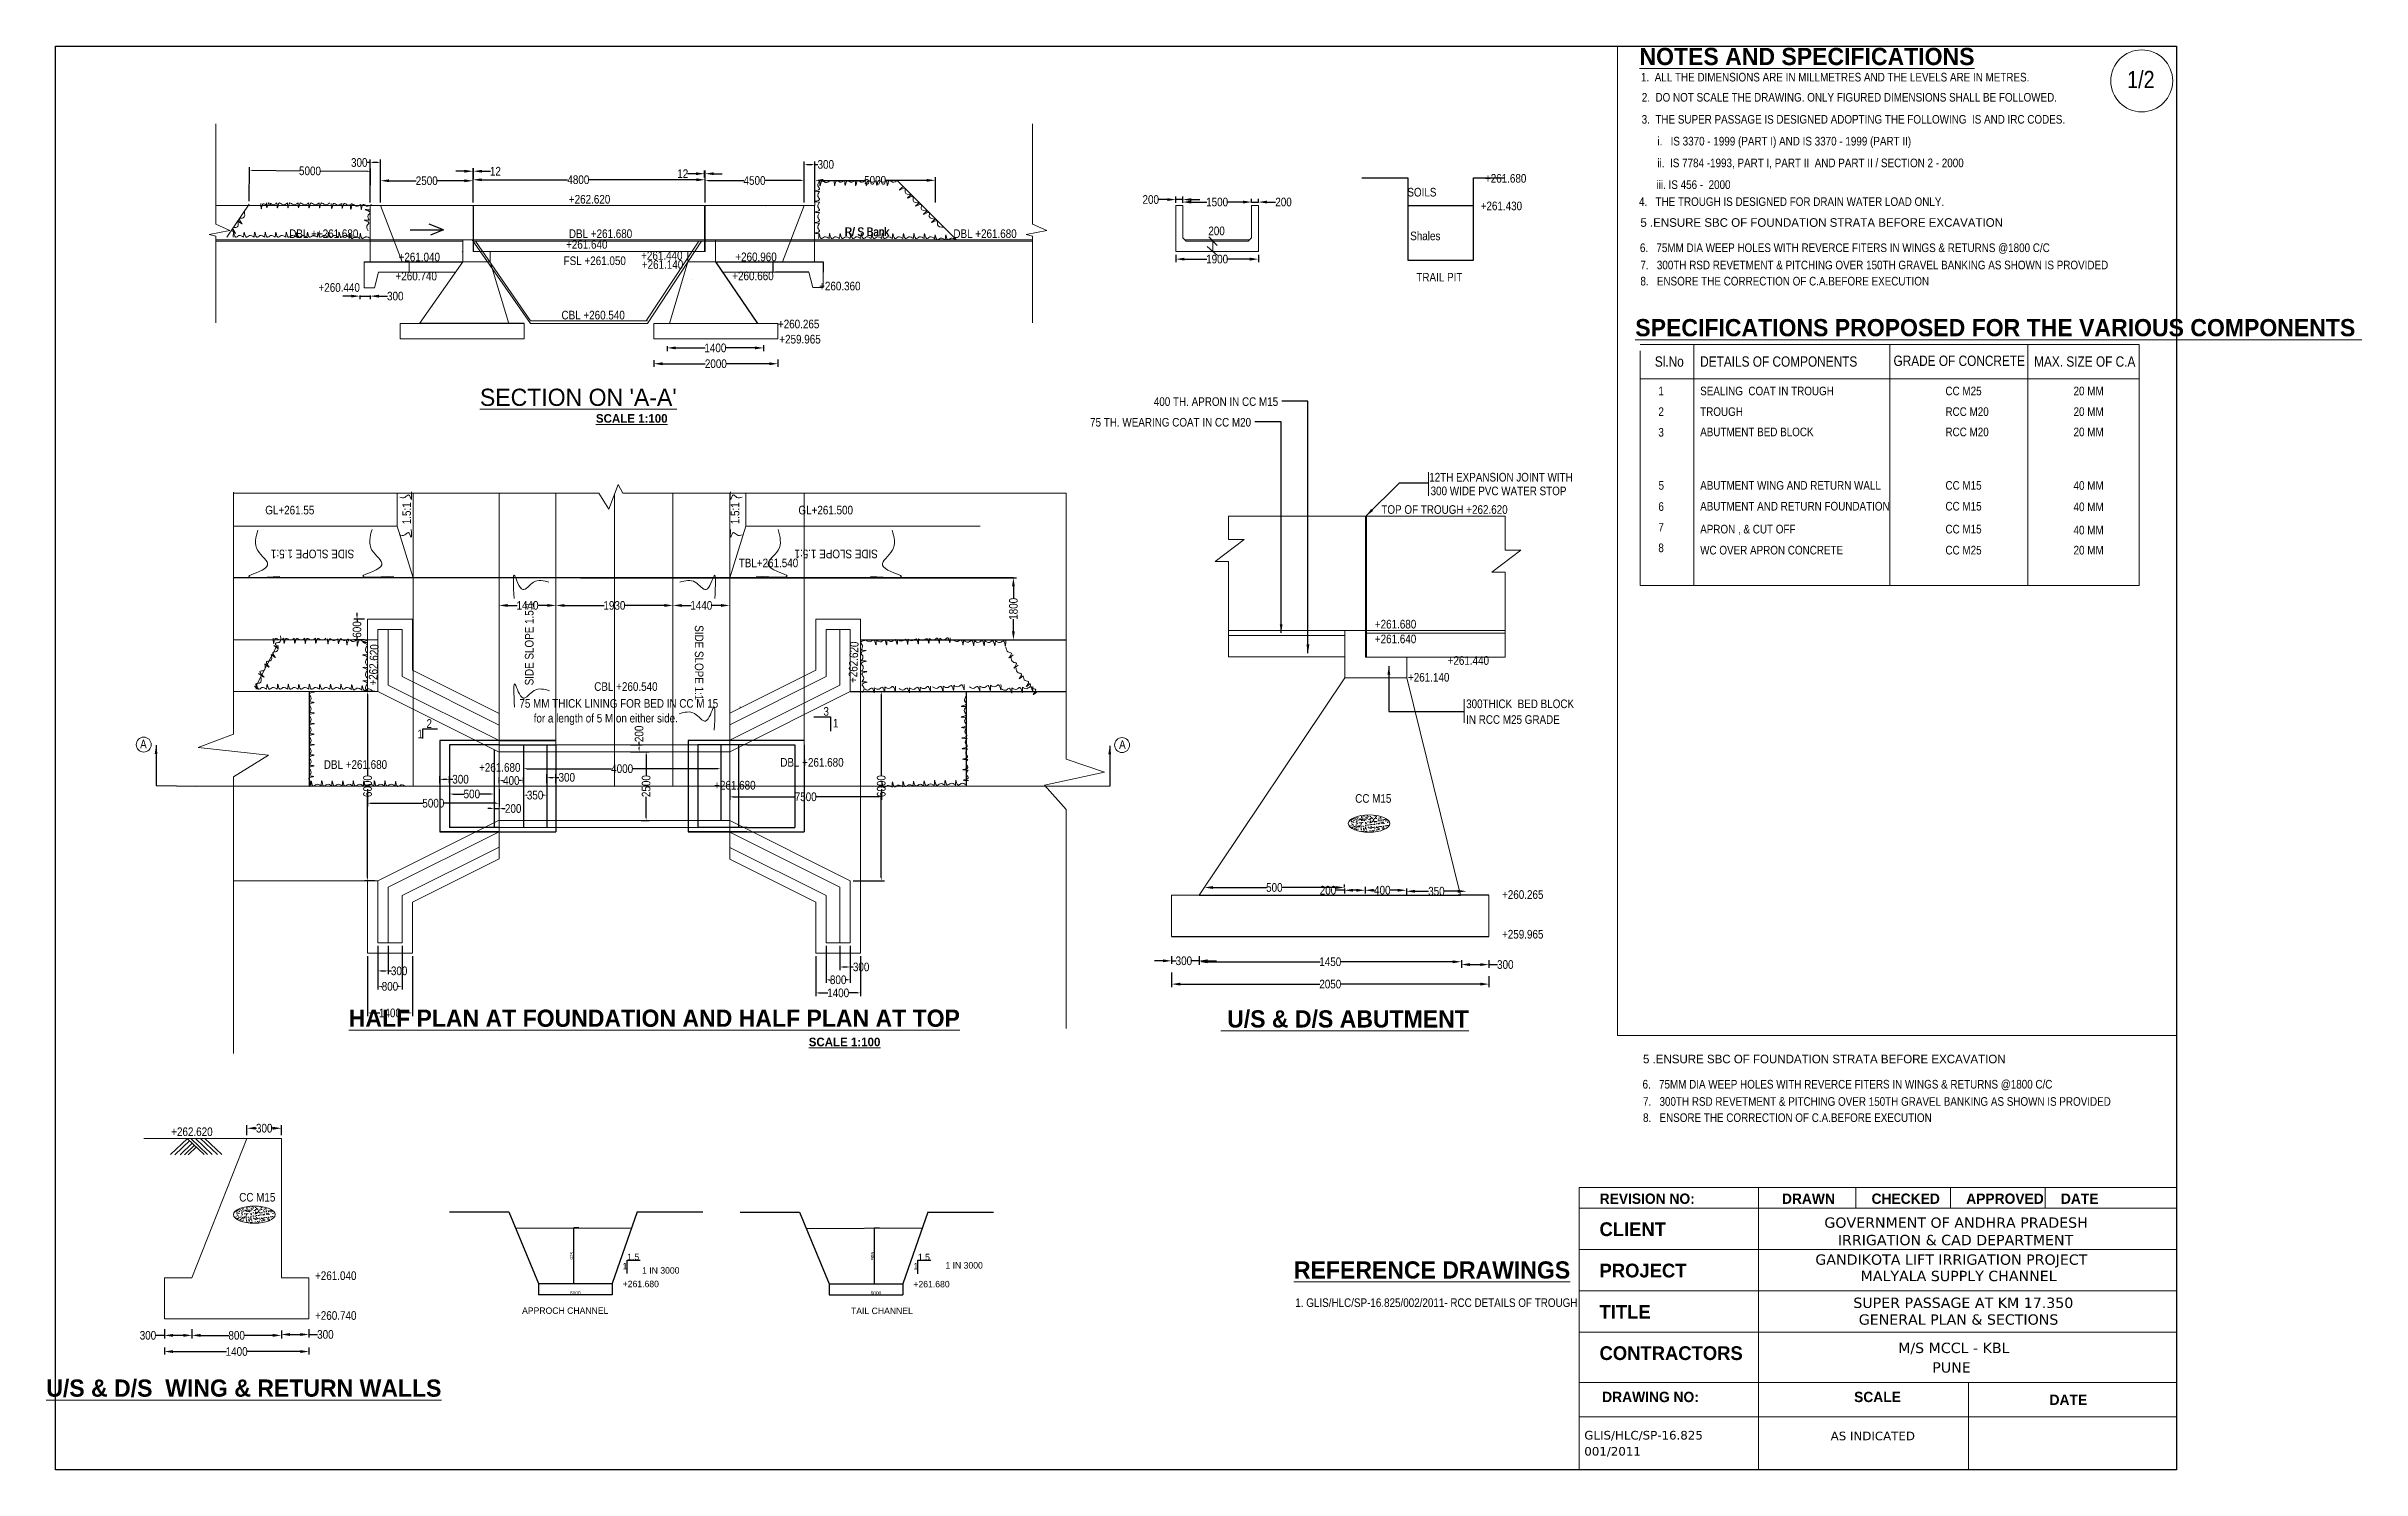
# Model space of a CAD drawing. Header units: millimetres. Extents: x -605187 to -537928, y -324262 to -282911.
import ezdxf
from ezdxf.enums import TextEntityAlignment as Align

# ---------------------------------------------------------------- set-up
doc = ezdxf.new("R2010")
doc.units = ezdxf.units.MM
doc.header["$LTSCALE"] = 1000
for name, color, linetype in [('BASIC', 18, 'Continuous'), ('canal', 3, 'Continuous'), ('MAIN', 2, 'Continuous')]:
    doc.layers.add(name, color=color, linetype=linetype)
doc.styles.add('ARIAL NARROW', font='ARIALN.TTF')
doc.styles.add('arn', font='ARIALN.TTF')
doc.styles.add('CITYBLUEPR', font='cityb___.ttf')
doc.styles.add('VERDANA', font='verdana.ttf')
doc.styles.add('WMATH', font='')
doc.styles.get('WMATH').set_extended_font_data('WorldMath')
doc.dimstyles.new('ISO-25', dxfattribs={"dimtxt": 2.5, "dimasz": 2.5, "dimexe": 1.25, "dimexo": 0.625, "dimtad": 1, "dimdec": 0, "dimtxsty": 'Standard', "dimblk": 'OBLIQUE', "dimcen": 2.5, "dimdle": 1.25, "dimclrd": 6, "dimadec": 0, "dimazin": 0, "dimtfac": 1, "dimtdec": 0, "dimtmove": 0, "dimatfit": 3, "dimfxl": 1, "dimarcsym": 0})

msp = doc.modelspace()

# ---------------------------------------------------------------- texts
at = {"lineweight": 9, "style": 'ARIAL NARROW'}
for s, p in [('75 MM THICK LINING FOR BED IN CC M 15 ', (-591444.4, -302125.9)), ('for a length of 5 M on either side.', (-591028.5, -302554.8))]:
    msp.add_text(s, height=250, dxfattribs=at).set_placement(p)
at = {"color": 0, "char_height": 187.5, "attachment_point": 1}
for s, insert, width in [('1.5', (-588312.1, -317986), 1449.908), ('1.5', (-579867.3, -317990.9), 1449.908), ('1.5', (-579867.3, -317990.9), 1449.908), ('+261.680', (-588443.8, -318772.6), 1449.908), ('1', (-588444.5, -318252.9), 1449.908), ('1 IN 3000', (-587880.6, -318378.9), 1449.908), ('+261.680', (-579998.9, -318777.6), 1449.908), ('1', (-579999.6, -318257.9), 1449.908), ('1', (-579999.6, -318257.9), 1449.908), ('1 IN 3000', (-579069.2, -318231.4), 1449.908), ('APPROCH CHANNEL', (-591366.5, -319547.8), 2934.513), ('TAIL CHANNEL', (-581811.8, -319554), 2934.513)]:
    msp.add_mtext(s, dxfattribs=dict(at, insert=insert, width=width))
at = {"layer": 'canal', "color": 0, "char_height": 250, "width": 12800, "attachment_point": 1, "style": 'WMATH'}
for insert in [(-558880.9, -287905.4), (-558804.6, -312205.8)]:
    msp.add_mtext('5 .ENSURE SBC OF FOUNDATION STRATA BEFORE EXCAVATION', dxfattribs=dict(at, insert=insert))
at = {"layer": 'MAIN', "color": 0, "lineweight": 9}
for s, height, style, p in [('%%UNOTES AND SPECIFICATIONS', 500, 'CITYBLUEPR', (-558908, -283456.5)), ('1.  ALL THE DIMENSIONS ARE IN MILLMETRES AND THE LEVELS ARE IN METRES.', 250, 'ARIAL NARROW', (-558862.8, -283932.5)), ('1/2', 500, 'ARIAL NARROW', (-544740.9, -284125.5)), ('2.  DO NOT SCALE THE DRAWING. ONLY FIGURED DIMENSIONS SHALL BE FOLLOWED. ', 250, 'ARIAL NARROW', (-558840.2, -284518)), ('3.  THE SUPER PASSAGE IS DESIGNED ADOPTING THE FOLLOWING  IS AND IRC CODES. ', 250, 'ARIAL NARROW', (-558843.6, -285158.2)), ('    i.   IS 3370 - 1999 (PART I) AND IS 3370 - 1999 (PART II)', 250, 'ARIAL NARROW', (-558704, -285791.9)), ('    ii.  IS 7784 -1993, PART I, PART II  AND PART II / SECTION 2 - 2000', 250, 'ARIAL NARROW', (-558704, -286423.6)), ('SOILS', 250, 'ARIAL NARROW', (-565649.3, -287274.4)), ('+261.680', 250, 'ARIAL NARROW', (-563395.2, -286872.6)), ('    iii. IS 456 -  2000', 250, 'ARIAL NARROW', (-558730.3, -287055.2)), ('+262.620', 250, 'ARIAL NARROW', (-590006.2, -287479.9)), ('+261.430', 250, 'ARIAL NARROW', (-563519.5, -287673.4)), ('4.   THE TROUGH IS DESIGNED FOR DRAIN WATER LOAD ONLY.', 250, 'ARIAL NARROW', (-558919.2, -287549.1)), ('DBL ++261.680', 250, 'ARIAL NARROW', (-598129.8, -288481.3)), ('+261.640', 250, 'ARIAL NARROW', (-590088.3, -288791)), ('DBL +261.680', 250, 'ARIAL NARROW', (-590006.2, -288479.9)), ('R/ S Bank', 250, 'ARIAL NARROW', (-581997.5, -288424.8)), ('R/ S Bank', 250, 'ARIAL NARROW', (-581980.6, -288424.8)), ('DBL +261.680', 250, 'ARIAL NARROW', (-578837.7, -288479.9)), ('200', 250, 'ARIAL NARROW', (-571431.3, -288398.9)), ('Shales', 250, 'ARIAL NARROW', (-565565.9, -288544.9)), ('+261.040', 250, 'ARIAL NARROW', (-594953.1, -289158.6)), ('FSL +261.050', 250, 'ARIAL NARROW', (-590158.4, -289266)), ('+261.440', 250, 'ARIAL NARROW', (-587907.2, -289112.9)), ('+261.140', 250, 'ARIAL NARROW', (-587886.8, -289375.6)), ('+260.960', 250, 'ARIAL NARROW', (-585171.1, -289154)), ('6.   75MM DIA WEEP HOLES WITH REVERCE FITERS IN WINGS & RETURNS @1800 C/C', 250, 'ARIAL NARROW', (-558893.8, -288888.6)), ('7.   300TH RSD REVETMENT & PITCHING OVER 150TH GRAVEL BANKING AS SHOWN IS PROVIDED', 250, 'ARIAL NARROW', (-558879.9, -289389.8)), ('+260.440', 250, 'ARIAL NARROW', (-597279.8, -290042.9)), ('+260.740', 250, 'ARIAL NARROW', (-595042.4, -289710.5)), ('+260.660', 250, 'ARIAL NARROW', (-585260.4, -289705.9)), ('+260.360', 250, 'ARIAL NARROW', (-582736.2, -290000.8)), ('TRAIL PIT', 250, 'ARIAL NARROW', (-565388.5, -289743.9)), ('8.   ENSORE THE CORRECTION OF C.A.BEFORE EXECUTION', 250, 'ARIAL NARROW', (-558879.9, -289858.8)), ('CBL +260.540', 250, 'ARIAL NARROW', (-590220.8, -290844.9)), ('+260.265', 250, 'ARIAL NARROW', (-583933.3, -291103.5)), ('%%uSPECIFICATIONS PROPOSED FOR THE VARIOUS COMPONENTS ', 500, 'CITYBLUEPR', (-559028.7, -291334.6)), ('+259.965', 250, 'ARIAL NARROW', (-583894.1, -291544.5)), ('GRADE OF CONCRETE', 300, 'ARIAL NARROW', (-551527.8, -292197.2)), ('Sl.No     ', 300, 'ARIAL NARROW', (-558460.9, -292219.1)), ('DETAILS OF COMPONENTS', 300, 'ARIAL NARROW', (-557143.9, -292219.1)), ('MAX. SIZE OF C.A', 300, 'ARIAL NARROW', (-547443.5, -292219.1)), ('1', 250, 'ARIAL NARROW', (-558358.4, -293049.6)), ('SEALING  COAT IN TROUGH', 250, 'ARIAL NARROW', (-557143.9, -293049.6)), ('CC M25', 250, 'ARIAL NARROW', (-550019, -293049.6)), ('20 MM', 250, 'ARIAL NARROW', (-546298.2, -293049.6)), ('2', 250, 'ARIAL NARROW', (-558358.4, -293649.6)), ('TROUGH', 250, 'ARIAL NARROW', (-557143.9, -293649.6)), ('RCC M20', 250, 'ARIAL NARROW', (-550019, -293649.6)), ('20 MM', 250, 'ARIAL NARROW', (-546298.2, -293649.6)), ('3', 250, 'ARIAL NARROW', (-558358.4, -294249.6)), ('ABUTMENT BED BLOCK', 250, 'ARIAL NARROW', (-557143.9, -294238.9)), ('RCC M20', 250, 'ARIAL NARROW', (-550019, -294238.9)), ('20 MM', 250, 'ARIAL NARROW', (-546298.2, -294238.9)), ('12TH EXPANSION JOINT WITH', 250, 'ARIAL NARROW', (-565014.9, -295554.2)), ('300 WIDE PVC WATER STOP', 250, 'ARIAL NARROW', (-564974.9, -295952.5)), ('5', 250, 'ARIAL NARROW', (-558354.3, -295792.7)), ('ABUTMENT WING AND RETURN WALL', 250, 'ARIAL NARROW', (-557143.9, -295792.6)), ('CC M15', 250, 'ARIAL NARROW', (-550019, -295792.6)), ('40 MM', 250, 'ARIAL NARROW', (-546298.2, -295795)), ('GL+261.55', 250, 'ARIAL NARROW', (-598826.2, -296509.7)), ('GL+261.500', 250, 'ARIAL NARROW', (-583337.9, -296509.7)), ('TOP OF TROUGH +262.620', 250, 'ARIAL NARROW', (-566405.4, -296493.3)), ('6', 250, 'ARIAL NARROW', (-558358.4, -296406.5)), ('ABUTMENT AND RETURN FOUNDATION', 250, 'ARIAL NARROW', (-557143.9, -296396.8)), ('CC M15', 250, 'ARIAL NARROW', (-550019, -296396.8)), ('40 MM', 250, 'ARIAL NARROW', (-546298.2, -296414.9)), ('7', 250, 'ARIAL NARROW', (-558358.4, -297006.5)), ('APRON , & CUT OFF', 250, 'ARIAL NARROW', (-557143.9, -297062.6)), ('CC M15', 250, 'ARIAL NARROW', (-550019, -297062.6)), ('40 MM', 250, 'ARIAL NARROW', (-546298.2, -297091)), ('TBL+261.540', 250, 'ARIAL NARROW', (-585072, -298044.8)), ('8', 250, 'ARIAL NARROW', (-558358.4, -297606.5)), ('WC OVER APRON CONCRETE', 250, 'ARIAL NARROW', (-557143.9, -297673.3)), ('CC M25', 250, 'ARIAL NARROW', (-550019, -297673.3)), ('20 MM', 250, 'ARIAL NARROW', (-546298.2, -297673.3)), ('+261.680', 250, 'ARIAL NARROW', (-566593.8, -299823.6)), ('+261.640', 250, 'ARIAL NARROW', (-566593.8, -300252.5)), ('+261.440', 250, 'ARIAL NARROW', (-564479.6, -300879.3)), ('+261.140', 250, 'ARIAL NARROW', (-565631.1, -301367)), ('CBL +260.540', 250, 'ARIAL NARROW', (-589269.3, -301636.2)), ('300THICK  BED BLOCK ', 250, 'ARIAL NARROW', (-563942.8, -302137.3)), ('2', 250, 'ARIAL NARROW', (-594143.1, -302710.8)), ('3', 250, 'ARIAL NARROW', (-582611.9, -302357.5)), ('1', 250, 'ARIAL NARROW', (-582336.3, -302700.1)), ('IN RCC M25 GRADE', 250, 'ARIAL NARROW', (-563942.8, -302594.3)), ('A', 250, 'ARIAL NARROW', (-602460.9, -303307.6)), ('1', 250, 'ARIAL NARROW', (-594405.6, -303013.1)), ('A', 250, 'ARIAL NARROW', (-574023.2, -303322.3)), ('DBL +261.680', 250, 'ARIAL NARROW', (-597125.9, -303902.2)), ('+261.680', 250, 'ARIAL NARROW', (-592615.8, -303986.4)), ('DBL +261.680', 250, 'ARIAL NARROW', (-583865.1, -303838)), ('+261.680', 250, 'ARIAL NARROW', (-585785.6, -304502.2)), ('+260.265', 250, 'ARIAL NARROW', (-562899.3, -307678.8)), ('+259.965', 250, 'ARIAL NARROW', (-562899.3, -308831.6)), ('6.   75MM DIA WEEP HOLES WITH REVERCE FITERS IN WINGS & RETURNS @1800 C/C', 250, 'ARIAL NARROW', (-558817.6, -313188.9)), ('8.   ENSORE THE CORRECTION OF C.A.BEFORE EXECUTION', 250, 'ARIAL NARROW', (-558803.6, -314159.2)), ('7.   300TH RSD REVETMENT & PITCHING OVER 150TH GRAVEL BANKING AS SHOWN IS PROVIDED', 250, 'ARIAL NARROW', (-558803.6, -313690.2)), ('+262.620', 250, 'ARIAL NARROW', (-601557.7, -314569.2)), ('REVISION NO:', 300, 'CITYBLUEPR', (-560064.8, -316539.3)), ('DRAWN', 300, 'CITYBLUEPR', (-554768.6, -316539.3)), ('CHECKED', 300, 'CITYBLUEPR', (-552165.6, -316539.3)), ('APPROVED', 300, 'CITYBLUEPR', (-549415.6, -316539.3)), ('DATE', 300, 'CITYBLUEPR', (-546665.6, -316539.3)), ('CLIENT', 400, 'CITYBLUEPR', (-560068.2, -317475.9)), ('             GOVERNMENT OF ANDHRA PRADESH', 300, 'VERDANA', (-555237.5, -317234.4)), ('                IRRIGATION & CAD DEPARTMENT', 300, 'VERDANA', (-555237.5, -317740)), ('           GANDIKOTA LIFT IRRIGATION PROJECT', 300, 'VERDANA', (-555237.5, -318308)), ('+261.040', 250, 'ARIAL NARROW', (-597379.8, -318749.8)), ('%%UREFERENCE DRAWINGS', 500, 'CITYBLUEPR', (-568944.6, -318709)), ('PROJECT', 400, 'CITYBLUEPR', (-560068.2, -318675.9)), ('MALYALA SUPPLY CHANNEL', 300, 'VERDANA', (-552484.2, -318783.9)), ('1. GLIS/HLC/SP-16.825/002/2011- RCC DETAILS OF TROUGH', 250, 'ARIAL NARROW', (-568905.5, -319534.7)), ('TITLE', 400, 'CITYBLUEPR', (-560068.2, -319875.9)), ('SUPER PASSAGE AT KM 17.350', 300, 'VERDANA', (-552695, -319562.9)), ('+260.740', 250, 'ARIAL NARROW', (-597379.8, -319908.3)), ('GENERAL PLAN & SECTIONS', 300, 'VERDANA', (-552537.8, -320049.3)), ('CONTRACTORS', 400, 'CITYBLUEPR', (-560068.2, -321075.9)), ('M/S MCCL - KBL', 300, 'VERDANA', (-551394, -320872.8)), ('PUNE', 300, 'VERDANA', (-550402.1, -321439.9)), ('DRAWING NO:', 300, 'CITYBLUEPR', (-559990.6, -322298.5)), ('SCALE', 300, 'CITYBLUEPR', (-552673.3, -322298.5)), ('DATE', 300, 'CITYBLUEPR', (-546994.7, -322381.1)), ('GLIS/HLC/SP-16.825', 250, 'VERDANA', (-560510, -323385.5)), ('AS INDICATED', 250, 'VERDANA', (-553353.8, -323406.9)), ('001/2011', 250, 'VERDANA', (-560510, -323852.2))]:
    msp.add_text(s, height=height, dxfattribs=dict(at, style=style)).set_placement(p)
at = {"layer": 'MAIN', "color": 0, "lineweight": 9, "style": 'CITYBLUEPR'}
for s, height, p in [('%%USCALE 1:100', 250, (-588180.2, -293721.7)), ('%%UHALF PLAN AT FOUNDATION AND HALF PLAN AT TOP', 500, (-587524.3, -311145.9)), ('%%USCALE 1:100', 250, (-581998.5, -311835.6))]:
    msp.add_text(s, height=height, dxfattribs=at).set_placement(p, align=Align.MIDDLE)
at = {"layer": 'MAIN', "color": 0, "lineweight": 9, "style": 'ARIAL NARROW'}
for s, rotation, p in [('1.5:1', 90, (-594594.9, -296795.5)), ('1.5:1', 90, (-585054.6, -296795.5)), ('SIDE SLOPE 1.5:1', 180, (-596242.2, -297533)), ('SIDE SLOPE 1.5:1', 180, (-581032.6, -297533)), ('SIDE SLOPE 1.5:1', 90, (-591033.8, -301475.6)), ('SIDE SLOPE 1:1', 270, (-586347.8, -299729.3)), ('+262.620', 87.611991, (-595578.1, -301488.9)), ('+262.620', 87.611991, (-581640, -301410.6))]:
    msp.add_text(s, height=250, rotation=rotation, dxfattribs=at).set_placement(p)
at = {"layer": 'MAIN', "color": 0, "lineweight": 9, "style": 'CITYBLUEPR'}
for s, p in [('%%U U/S & D/S ABUTMENT', (-567467.5, -311416.1)), ('%%UU/S & D/S  WING & RETURN WALLS', (-599447.8, -322141.3))]:
    msp.add_text(s, height=500, dxfattribs=at).set_placement(p, align=Align.CENTER)
at = {"layer": 'MAIN', "color": 0, "lineweight": 9, "insert": (-589732.6, -292857.6), "char_height": 500, "width": 27599.1, "attachment_point": 2}
msp.add_mtext("{\\fCityBlueprint|b0|i0|c2|p2;\\LSECTION ON 'A-A'}", dxfattribs=at)
at = {"layer": 'MAIN', "color": 0, "lineweight": 9, "char_height": 250, "attachment_point": 4}
for s, insert, style in [('400 TH. APRON IN CC M15', (-573014.9, -293235.1), 'ARIAL NARROW'), ('75 TH. WEARING COAT IN CC M20', (-574867, -293835), 'ARIAL NARROW'), ('CC M15 ', (-567164.5, -304763.5), 'arn'), ('CC M15 ', (-599582.4, -316349.1), 'arn')]:
    msp.add_mtext(s, dxfattribs=dict(at, insert=insert, style=style))

# ---------------------------------------------------------------- blocks, each defined once
blk = doc.blocks.new('*D152')
at = {"layer": 'Defpoints', "color": 0, "transparency": 16777216}
for p in [(-572497, -309256), (-571697, -309256), (-571697, -309479)]:
    blk.add_point(p, dxfattribs=at)
at = {"layer": 'MAIN', "color": 0, "lineweight": -2, "transparency": 16777216}
for p, q in [((-572497, -309346), (-572497, -309569)), ((-571697, -309346), (-571697, -309569))]:
    blk.add_line(p, q, dxfattribs=at)
at = {"layer": 'MAIN', "color": 7, "lineweight": -2, "transparency": 16777216}
for p, q in [((-572747, -309479), (-572997, -309479)), ((-572497, -309479), (-572369, -309479)), ((-571697, -309479), (-571915, -309479)), ((-571447, -309479), (-571197, -309479))]:
    blk.add_line(p, q, dxfattribs=at)
at = {"layer": 'MAIN', "color": 7, "transparency": 16777216}
for points in [[(-572747, -309437), (-572747, -309520), (-572497, -309479)], [(-571447, -309437), (-571447, -309520), (-571697, -309479)]]:
    blk.add_solid(points, dxfattribs=at)
at = {"layer": 'MAIN', "color": 0, "lineweight": 9, "transparency": 16777216, "insert": (-572142, -309479), "char_height": 250, "attachment_point": 5, "style": 'ARIAL NARROW'}
blk.add_mtext('300', dxfattribs=at)
blk = doc.blocks.new('*D153')
at = {"layer": 'Defpoints', "color": 0, "transparency": 16777216}
for p in [(-564081, -309365), (-563281, -309365), (-563281, -309588)]:
    blk.add_point(p, dxfattribs=at)
at = {"layer": 'MAIN', "color": 0, "lineweight": -2, "transparency": 16777216}
for p, q in [((-564081, -309455), (-564081, -309678)), ((-563281, -309455), (-563281, -309678))]:
    blk.add_line(p, q, dxfattribs=at)
at = {"layer": 'MAIN', "color": 7, "lineweight": -2, "transparency": 16777216}
for p, q in [((-563831, -309588), (-563531, -309588)), ((-563281, -309588), (-563031, -309588))]:
    blk.add_line(p, q, dxfattribs=at)
at = {"layer": 'MAIN', "color": 7, "transparency": 16777216}
for points in [[(-563831, -309546), (-563831, -309630), (-564081, -309588)], [(-563531, -309546), (-563531, -309630), (-563281, -309588)]]:
    blk.add_solid(points, dxfattribs=at)
at = {"layer": 'MAIN', "color": 0, "lineweight": 9, "transparency": 16777216, "insert": (-562805, -309588), "char_height": 250, "attachment_point": 5, "style": 'ARIAL NARROW'}
blk.add_mtext('300', dxfattribs=at)
blk = doc.blocks.new('*D154')
at = {"layer": 'Defpoints', "color": 0, "transparency": 16777216}
for p in [(-571697, -309308), (-564081, -309365), (-564081, -309507)]:
    blk.add_point(p, dxfattribs=at)
at = {"layer": 'MAIN', "color": 0, "lineweight": -2, "transparency": 16777216}
for p, q in [((-571697, -309398), (-571697, -309597)), ((-564081, -309455), (-564081, -309597))]:
    blk.add_line(p, q, dxfattribs=at)
at = {"layer": 'MAIN', "color": 7, "lineweight": -2, "transparency": 16777216}
for p, q in [((-571447, -309507), (-568186, -309507)), ((-564331, -309507), (-567592, -309507))]:
    blk.add_line(p, q, dxfattribs=at)
at = {"layer": 'MAIN', "color": 7, "transparency": 16777216}
for points in [[(-571447, -309466), (-571447, -309549), (-571697, -309507)], [(-564331, -309466), (-564331, -309549), (-564081, -309507)]]:
    blk.add_solid(points, dxfattribs=at)
at = {"layer": 'MAIN', "color": 0, "lineweight": 9, "transparency": 16777216, "insert": (-567889, -309507), "char_height": 250, "attachment_point": 5, "style": 'ARIAL NARROW'}
blk.add_mtext('1450', dxfattribs=at)
blk = doc.blocks.new('*D155')
at = {"layer": 'Defpoints', "color": 0, "transparency": 16777216}
for p in [(-567478, -307292), (-566878, -307244), (-567478, -307429)]:
    blk.add_point(p, dxfattribs=at)
at = {"layer": 'MAIN', "color": 0, "lineweight": -2, "transparency": 16777216}
for p, q in [((-566878, -307334), (-566878, -307519)), ((-567478, -307382), (-567478, -307519))]:
    blk.add_line(p, q, dxfattribs=at)
at = {"layer": 'MAIN', "color": 7, "lineweight": -2, "transparency": 16777216}
for p, q in [((-567478, -307429), (-567728, -307429)), ((-567128, -307429), (-567228, -307429))]:
    blk.add_line(p, q, dxfattribs=at)
at = {"layer": 'MAIN', "color": 7, "transparency": 16777216}
for points in [[(-567228, -307388), (-567228, -307471), (-567478, -307429)], [(-567128, -307388), (-567128, -307471), (-566878, -307429)]]:
    blk.add_solid(points, dxfattribs=at)
at = {"layer": 'MAIN', "color": 0, "lineweight": 9, "transparency": 16777216, "insert": (-567956, -307429), "char_height": 250, "attachment_point": 5, "style": 'ARIAL NARROW'}
blk.add_mtext('200', dxfattribs=at)
blk = doc.blocks.new('*D156')
at = {"layer": 'Defpoints', "color": 0, "transparency": 16777216}
for p in [(-566878, -307244), (-565678, -307288), (-565678, -307429)]:
    blk.add_point(p, dxfattribs=at)
at = {"layer": 'MAIN', "color": 0, "lineweight": -2, "transparency": 16777216}
for p, q in [((-566878, -307334), (-566878, -307519)), ((-565678, -307378), (-565678, -307519))]:
    blk.add_line(p, q, dxfattribs=at)
at = {"layer": 'MAIN', "color": 7, "lineweight": -2, "transparency": 16777216}
for p, q in [((-566628, -307429), (-566608, -307429)), ((-565928, -307429), (-566147, -307429))]:
    blk.add_line(p, q, dxfattribs=at)
at = {"layer": 'MAIN', "color": 7, "transparency": 16777216}
for points in [[(-566628, -307388), (-566628, -307471), (-566878, -307429)], [(-565928, -307388), (-565928, -307471), (-565678, -307429)]]:
    blk.add_solid(points, dxfattribs=at)
at = {"layer": 'MAIN', "color": 0, "lineweight": 9, "transparency": 16777216, "insert": (-566378, -307429), "char_height": 250, "attachment_point": 5, "style": 'ARIAL NARROW'}
blk.add_mtext('400', dxfattribs=at)
blk = doc.blocks.new('*D157')
at = {"layer": 'Defpoints', "color": 0, "transparency": 16777216}
for p in [(-565678, -307429), (-563934, -307458), (-563934, -307458)]:
    blk.add_point(p, dxfattribs=at)
at = {"layer": 'MAIN', "color": 0, "lineweight": -2, "transparency": 16777216}
blk.add_line((-565678, -307519), (-565678, -307548), dxfattribs=at)
at = {"layer": 'MAIN', "color": 7, "lineweight": -2, "transparency": 16777216}
for p, q in [((-565428, -307458), (-565033, -307458)), ((-564184, -307458), (-564579, -307458))]:
    blk.add_line(p, q, dxfattribs=at)
at = {"layer": 'MAIN', "color": 7, "transparency": 16777216}
for points in [[(-565428, -307416), (-565428, -307500), (-565678, -307458)], [(-564184, -307416), (-564184, -307500), (-563934, -307458)]]:
    blk.add_solid(points, dxfattribs=at)
at = {"layer": 'MAIN', "color": 0, "lineweight": 9, "transparency": 16777216, "insert": (-564806, -307458), "char_height": 250, "attachment_point": 5, "style": 'ARIAL NARROW'}
blk.add_mtext('350', dxfattribs=at)
blk = doc.blocks.new('*D158')
at = {"layer": 'Defpoints', "color": 0, "transparency": 16777216}
for p in [(-571550, -307349), (-567478, -307349), (-567478, -307429)]:
    blk.add_point(p, dxfattribs=at)
at = {"layer": 'MAIN', "color": 7, "lineweight": -2, "transparency": 16777216}
for p, q in [((-571300, -307349), (-569740, -307349)), ((-567728, -307349), (-569287, -307349))]:
    blk.add_line(p, q, dxfattribs=at)
at = {"layer": 'MAIN', "color": 0, "lineweight": -2, "transparency": 16777216}
blk.add_line((-567478, -307339), (-567478, -307259), dxfattribs=at)
at = {"layer": 'MAIN', "color": 7, "transparency": 16777216}
for points in [[(-571300, -307307), (-571300, -307390), (-571550, -307349)], [(-567728, -307307), (-567728, -307390), (-567478, -307349)]]:
    blk.add_solid(points, dxfattribs=at)
at = {"layer": 'MAIN', "color": 0, "lineweight": 9, "transparency": 16777216, "insert": (-569514, -307349), "char_height": 250, "attachment_point": 5, "style": 'ARIAL NARROW'}
blk.add_mtext('500', dxfattribs=at)
blk = doc.blocks.new('*D159')
at = {"layer": 'Defpoints', "color": 0, "transparency": 16777216}
for p in [(-572497, -309727), (-563281, -309836), (-563281, -310155)]:
    blk.add_point(p, dxfattribs=at)
at = {"layer": 'MAIN', "color": 0, "lineweight": -2, "transparency": 16777216}
for p, q in [((-572497, -309817), (-572497, -310245)), ((-563281, -309926), (-563281, -310245))]:
    blk.add_line(p, q, dxfattribs=at)
at = {"layer": 'MAIN', "color": 7, "lineweight": -2, "transparency": 16777216}
for p, q in [((-572247, -310155), (-568197, -310155)), ((-563531, -310155), (-567581, -310155))]:
    blk.add_line(p, q, dxfattribs=at)
at = {"layer": 'MAIN', "color": 7, "transparency": 16777216}
for points in [[(-572247, -310114), (-572247, -310197), (-572497, -310155)], [(-563531, -310114), (-563531, -310197), (-563281, -310155)]]:
    blk.add_solid(points, dxfattribs=at)
at = {"layer": 'MAIN', "color": 0, "lineweight": 9, "transparency": 16777216, "insert": (-567889, -310155), "char_height": 250, "attachment_point": 5, "style": 'ARIAL NARROW'}
blk.add_mtext('2050', dxfattribs=at)
blk = doc.blocks.new('*D160')
at = {"layer": 'Defpoints', "color": 0, "transparency": 16777216}
for p in [(-587151, -291536), (-584351, -291502), (-584351, -291674)]:
    blk.add_point(p, dxfattribs=at)
at = {"layer": 'MAIN', "color": 0, "lineweight": -2, "transparency": 16777216}
for p, q in [((-587151, -291626), (-587151, -291764)), ((-584351, -291592), (-584351, -291764))]:
    blk.add_line(p, q, dxfattribs=at)
at = {"layer": 'MAIN', "color": 7, "lineweight": -2, "transparency": 16777216}
for p, q in [((-586901, -291674), (-586048, -291674)), ((-584601, -291674), (-585454, -291674))]:
    blk.add_line(p, q, dxfattribs=at)
at = {"layer": 'MAIN', "color": 7, "transparency": 16777216}
for points in [[(-586901, -291632), (-586901, -291715), (-587151, -291674)], [(-584601, -291632), (-584601, -291715), (-584351, -291674)]]:
    blk.add_solid(points, dxfattribs=at)
at = {"layer": 'MAIN', "color": 0, "lineweight": 9, "transparency": 16777216, "insert": (-585751, -291674), "char_height": 250, "attachment_point": 5, "style": 'ARIAL NARROW'}
blk.add_mtext('1400', dxfattribs=at)
blk = doc.blocks.new('*D161')
at = {"layer": 'Defpoints', "color": 0, "transparency": 16777216}
for p in [(-587537, -291944), (-583937, -291922), (-583937, -292133)]:
    blk.add_point(p, dxfattribs=at)
at = {"layer": 'MAIN', "color": 0, "lineweight": -2, "transparency": 16777216}
for p, q in [((-587537, -292034), (-587537, -292223)), ((-583937, -292012), (-583937, -292223))]:
    blk.add_line(p, q, dxfattribs=at)
at = {"layer": 'MAIN', "color": 7, "lineweight": -2, "transparency": 16777216}
for p, q in [((-587287, -292133), (-586045, -292133)), ((-584187, -292133), (-585429, -292133))]:
    blk.add_line(p, q, dxfattribs=at)
at = {"layer": 'MAIN', "color": 7, "transparency": 16777216}
for points in [[(-587287, -292091), (-587287, -292175), (-587537, -292133)], [(-584187, -292091), (-584187, -292175), (-583937, -292133)]]:
    blk.add_solid(points, dxfattribs=at)
at = {"layer": 'MAIN', "color": 0, "lineweight": 9, "transparency": 16777216, "insert": (-585737, -292133), "char_height": 250, "attachment_point": 5, "style": 'ARIAL NARROW'}
blk.add_mtext('2000', dxfattribs=at)
blk = doc.blocks.new('*D162')
at = {"layer": 'Defpoints', "color": 0, "transparency": 16777216}
for p in [(-572376, -287546), (-572176, -287364), (-572176, -287546)]:
    blk.add_point(p, dxfattribs=at)
at = {"layer": 'MAIN', "color": 7, "lineweight": -2, "transparency": 16777216}
for p, q in [((-572626, -287364), (-572876, -287364)), ((-572176, -287364), (-572376, -287364)), ((-571926, -287364), (-571676, -287364))]:
    blk.add_line(p, q, dxfattribs=at)
at = {"layer": 'MAIN', "color": 0, "lineweight": -2, "transparency": 16777216}
for p, q in [((-572376, -287456), (-572376, -287274)), ((-572176, -287456), (-572176, -287274))]:
    blk.add_line(p, q, dxfattribs=at)
at = {"layer": 'MAIN', "color": 7, "transparency": 16777216}
for points in [[(-572626, -287323), (-572626, -287406), (-572376, -287364)], [(-571926, -287323), (-571926, -287406), (-572176, -287364)]]:
    blk.add_solid(points, dxfattribs=at)
at = {"layer": 'MAIN', "color": 0, "lineweight": 9, "transparency": 16777216, "insert": (-573104, -287364), "char_height": 250, "attachment_point": 5, "style": 'ARIAL NARROW'}
blk.add_mtext('200', dxfattribs=at)
blk = doc.blocks.new('*D163')
at = {"layer": 'Defpoints', "color": 0, "transparency": 16777216}
for p in [(-570176, -287535), (-569976, -287436), (-569976, -287535)]:
    blk.add_point(p, dxfattribs=at)
at = {"layer": 'MAIN', "color": 7, "lineweight": -2, "transparency": 16777216}
for p, q in [((-570426, -287436), (-570676, -287436)), ((-570176, -287436), (-569976, -287436)), ((-569726, -287436), (-569476, -287436))]:
    blk.add_line(p, q, dxfattribs=at)
at = {"layer": 'MAIN', "color": 0, "lineweight": -2, "transparency": 16777216}
for p, q in [((-570176, -287445), (-570176, -287346)), ((-569976, -287445), (-569976, -287346))]:
    blk.add_line(p, q, dxfattribs=at)
at = {"layer": 'MAIN', "color": 7, "transparency": 16777216}
for points in [[(-570426, -287394), (-570426, -287478), (-570176, -287436)], [(-569726, -287394), (-569726, -287478), (-569976, -287436)]]:
    blk.add_solid(points, dxfattribs=at)
at = {"layer": 'MAIN', "color": 0, "lineweight": 9, "transparency": 16777216, "insert": (-569247, -287436), "char_height": 250, "attachment_point": 5, "style": 'ARIAL NARROW'}
blk.add_mtext('200', dxfattribs=at)
blk = doc.blocks.new('*D164')
at = {"layer": 'Defpoints', "color": 0, "transparency": 16777216}
for p in [(-572176, -287535), (-570176, -287436), (-570176, -287436)]:
    blk.add_point(p, dxfattribs=at)
at = {"layer": 'MAIN', "color": 0, "lineweight": -2, "transparency": 16777216}
blk.add_line((-572176, -287445), (-572176, -287346), dxfattribs=at)
at = {"layer": 'MAIN', "color": 7, "lineweight": -2, "transparency": 16777216}
for p, q in [((-571926, -287436), (-571472, -287436)), ((-570426, -287436), (-570879, -287436))]:
    blk.add_line(p, q, dxfattribs=at)
at = {"layer": 'MAIN', "color": 7, "transparency": 16777216}
for points in [[(-571926, -287394), (-571926, -287478), (-572176, -287436)], [(-570426, -287394), (-570426, -287478), (-570176, -287436)]]:
    blk.add_solid(points, dxfattribs=at)
at = {"layer": 'MAIN', "color": 0, "lineweight": 9, "transparency": 16777216, "insert": (-571176, -287436), "char_height": 250, "attachment_point": 5, "style": 'ARIAL NARROW'}
blk.add_mtext('1500', dxfattribs=at)
blk = doc.blocks.new('*D165')
at = {"layer": 'Defpoints', "color": 0, "transparency": 16777216}
for p in [(-572376, -288875), (-569976, -288875), (-569976, -289094)]:
    blk.add_point(p, dxfattribs=at)
at = {"layer": 'MAIN', "color": 0, "lineweight": -2, "transparency": 16777216}
for p, q in [((-572376, -288965), (-572376, -289184)), ((-569976, -288965), (-569976, -289184))]:
    blk.add_line(p, q, dxfattribs=at)
at = {"layer": 'MAIN', "color": 7, "lineweight": -2, "transparency": 16777216}
for p, q in [((-572126, -289094), (-571472, -289094)), ((-570226, -289094), (-570879, -289094))]:
    blk.add_line(p, q, dxfattribs=at)
at = {"layer": 'MAIN', "color": 7, "transparency": 16777216}
for points in [[(-572126, -289053), (-572126, -289136), (-572376, -289094)], [(-570226, -289053), (-570226, -289136), (-569976, -289094)]]:
    blk.add_solid(points, dxfattribs=at)
at = {"layer": 'MAIN', "color": 0, "lineweight": 9, "transparency": 16777216, "insert": (-571176, -289094), "char_height": 250, "attachment_point": 5, "style": 'ARIAL NARROW'}
blk.add_mtext('1900', dxfattribs=at)
blk = doc.blocks.new('*D166')
at = {"layer": 'Defpoints', "color": 0, "transparency": 16777216}
for p in [(-592791, -286817), (-595479, -287535), (-592791, -287535)]:
    blk.add_point(p, dxfattribs=at)
at = {"layer": 'MAIN', "color": 0, "lineweight": -2, "transparency": 16777216}
for p, q in [((-595479, -287445), (-595479, -286727)), ((-592791, -287445), (-592791, -286727))]:
    blk.add_line(p, q, dxfattribs=at)
at = {"layer": 'MAIN', "color": 7, "lineweight": -2, "transparency": 16777216}
for p, q in [((-595229, -286817), (-594443, -286817)), ((-593041, -286817), (-593827, -286817))]:
    blk.add_line(p, q, dxfattribs=at)
at = {"layer": 'MAIN', "color": 7, "transparency": 16777216}
for points in [[(-595229, -286776), (-595229, -286859), (-595479, -286817)], [(-593041, -286776), (-593041, -286859), (-592791, -286817)]]:
    blk.add_solid(points, dxfattribs=at)
at = {"layer": 'MAIN', "color": 0, "lineweight": 9, "transparency": 16777216, "insert": (-594135, -286817), "char_height": 250, "attachment_point": 5, "style": 'ARIAL NARROW'}
blk.add_mtext('2500', dxfattribs=at)
blk = doc.blocks.new('*D167')
at = {"layer": 'Defpoints', "color": 0, "transparency": 16777216}
for p in [(-592791, -286856), (-592779, -286540), (-592779, -286856)]:
    blk.add_point(p, dxfattribs=at)
at = {"layer": 'MAIN', "color": 0, "lineweight": -2, "transparency": 16777216}
for p, q in [((-592791, -286766), (-592791, -286450)), ((-592779, -286766), (-592779, -286450))]:
    blk.add_line(p, q, dxfattribs=at)
at = {"layer": 'MAIN', "color": 7, "lineweight": -2, "transparency": 16777216}
for p, q in [((-593041, -286540), (-593291, -286540)), ((-592791, -286540), (-592779, -286540)), ((-592529, -286540), (-592279, -286540))]:
    blk.add_line(p, q, dxfattribs=at)
at = {"layer": 'MAIN', "color": 7, "transparency": 16777216}
for points in [[(-593041, -286499), (-593041, -286582), (-592791, -286540)], [(-592529, -286499), (-592529, -286582), (-592779, -286540)]]:
    blk.add_solid(points, dxfattribs=at)
at = {"layer": 'MAIN', "color": 0, "lineweight": 9, "transparency": 16777216, "insert": (-592142, -286540), "char_height": 250, "attachment_point": 5, "style": 'ARIAL NARROW'}
blk.add_mtext('12', dxfattribs=at)
blk = doc.blocks.new('*D168')
at = {"layer": 'Defpoints', "color": 0, "transparency": 16777216}
for p in [(-586063, -286817), (-586051, -286612), (-586051, -286811)]:
    blk.add_point(p, dxfattribs=at)
at = {"layer": 'MAIN', "color": 7, "lineweight": -2, "transparency": 16777216}
for p, q in [((-586313, -286612), (-586563, -286612)), ((-586051, -286612), (-586063, -286612)), ((-585801, -286612), (-585551, -286612))]:
    blk.add_line(p, q, dxfattribs=at)
at = {"layer": 'MAIN', "color": 0, "lineweight": -2, "transparency": 16777216}
for p, q in [((-586063, -286727), (-586063, -286522)), ((-586051, -286721), (-586051, -286522))]:
    blk.add_line(p, q, dxfattribs=at)
at = {"layer": 'MAIN', "color": 7, "transparency": 16777216}
for points in [[(-586313, -286571), (-586313, -286654), (-586063, -286612)], [(-585801, -286571), (-585801, -286654), (-586051, -286612)]]:
    blk.add_solid(points, dxfattribs=at)
at = {"layer": 'MAIN', "color": 0, "lineweight": 9, "transparency": 16777216, "insert": (-586700, -286612), "char_height": 250, "attachment_point": 5, "style": 'ARIAL NARROW'}
blk.add_mtext('12', dxfattribs=at)
blk = doc.blocks.new('*D169')
at = {"layer": 'Defpoints', "color": 0, "transparency": 16777216}
for p in [(-579361, -286805), (-582861, -287535), (-579361, -287535)]:
    blk.add_point(p, dxfattribs=at)
at = {"layer": 'MAIN', "color": 0, "lineweight": -2, "transparency": 16777216}
for p, q in [((-582861, -287445), (-582861, -286715)), ((-579361, -287445), (-579361, -286715))]:
    blk.add_line(p, q, dxfattribs=at)
at = {"layer": 'MAIN', "color": 7, "lineweight": -2, "transparency": 16777216}
for p, q in [((-582611, -286805), (-581417, -286805)), ((-579611, -286805), (-580804, -286805))]:
    blk.add_line(p, q, dxfattribs=at)
at = {"layer": 'MAIN', "color": 7, "transparency": 16777216}
for points in [[(-582611, -286763), (-582611, -286847), (-582861, -286805)], [(-579611, -286763), (-579611, -286847), (-579361, -286805)]]:
    blk.add_solid(points, dxfattribs=at)
at = {"layer": 'MAIN', "color": 0, "lineweight": 9, "transparency": 16777216, "insert": (-581111, -286805), "char_height": 250, "attachment_point": 5, "style": 'ARIAL NARROW'}
blk.add_mtext('5000', dxfattribs=at)
blk = doc.blocks.new('*D170')
at = {"layer": 'Defpoints', "color": 0, "transparency": 16777216}
for p in [(-596075, -290059), (-595775, -290059), (-595775, -290169)]:
    blk.add_point(p, dxfattribs=at)
at = {"layer": 'MAIN', "color": 7, "lineweight": -2, "transparency": 16777216}
for p, q in [((-596325, -290169), (-596575, -290169)), ((-596075, -290169), (-595775, -290169)), ((-595525, -290169), (-595275, -290169))]:
    blk.add_line(p, q, dxfattribs=at)
at = {"layer": 'MAIN', "color": 0, "lineweight": -2, "transparency": 16777216}
for p, q in [((-596075, -290149), (-596075, -290259)), ((-595775, -290149), (-595775, -290259))]:
    blk.add_line(p, q, dxfattribs=at)
at = {"layer": 'MAIN', "color": 7, "transparency": 16777216}
for points in [[(-596325, -290128), (-596325, -290211), (-596075, -290169)], [(-595525, -290128), (-595525, -290211), (-595775, -290169)]]:
    blk.add_solid(points, dxfattribs=at)
at = {"layer": 'MAIN', "color": 0, "lineweight": 9, "transparency": 16777216, "insert": (-595049, -290169), "char_height": 250, "attachment_point": 5, "style": 'ARIAL NARROW'}
blk.add_mtext('300', dxfattribs=at)
blk = doc.blocks.new('*D171')
at = {"layer": 'Defpoints', "color": 0, "transparency": 16777216}
for p in [(-599357, -314637), (-598357, -314343), (-598357, -314637)]:
    blk.add_point(p, dxfattribs=at)
at = {"layer": 'MAIN', "color": 0, "lineweight": -2, "transparency": 16777216}
for p, q in [((-599357, -314547), (-599357, -314253)), ((-598357, -314547), (-598357, -314253))]:
    blk.add_line(p, q, dxfattribs=at)
at = {"layer": 'MAIN', "color": 7, "lineweight": -2, "transparency": 16777216}
for p, q in [((-599107, -314343), (-599084, -314343)), ((-598607, -314343), (-598630, -314343))]:
    blk.add_line(p, q, dxfattribs=at)
at = {"layer": 'MAIN', "color": 7, "transparency": 16777216}
for points in [[(-599107, -314301), (-599107, -314384), (-599357, -314343)], [(-598607, -314301), (-598607, -314384), (-598357, -314343)]]:
    blk.add_solid(points, dxfattribs=at)
at = {"layer": 'MAIN', "color": 0, "lineweight": 9, "transparency": 16777216, "insert": (-598857, -314343), "char_height": 250, "attachment_point": 5, "style": 'ARIAL NARROW'}
blk.add_mtext('300', dxfattribs=at)
blk = doc.blocks.new('*D172')
at = {"layer": 'Defpoints', "color": 0, "transparency": 16777216}
for p in [(-600957, -320093), (-598357, -320128), (-598357, -320360)]:
    blk.add_point(p, dxfattribs=at)
at = {"layer": 'MAIN', "color": 0, "lineweight": -2, "transparency": 16777216}
for p, q in [((-600957, -320183), (-600957, -320450)), ((-598357, -320218), (-598357, -320450))]:
    blk.add_line(p, q, dxfattribs=at)
at = {"layer": 'MAIN', "color": 7, "lineweight": -2, "transparency": 16777216}
for p, q in [((-600707, -320360), (-599884, -320360)), ((-598607, -320360), (-599430, -320360))]:
    blk.add_line(p, q, dxfattribs=at)
at = {"layer": 'MAIN', "color": 7, "transparency": 16777216}
for points in [[(-600707, -320318), (-600707, -320402), (-600957, -320360)], [(-598607, -320318), (-598607, -320402), (-598357, -320360)]]:
    blk.add_solid(points, dxfattribs=at)
at = {"layer": 'MAIN', "color": 0, "lineweight": 9, "transparency": 16777216, "insert": (-599657, -320360), "char_height": 250, "attachment_point": 5, "style": 'ARIAL NARROW'}
blk.add_mtext('800', dxfattribs=at)
blk = doc.blocks.new('*D173')
at = {"layer": 'Defpoints', "color": 0, "transparency": 16777216}
for p in [(-601757, -320093), (-600957, -320093), (-601757, -320360)]:
    blk.add_point(p, dxfattribs=at)
at = {"layer": 'MAIN', "color": 7, "lineweight": -2, "transparency": 16777216}
for p, q in [((-601757, -320360), (-602007, -320360)), ((-601207, -320360), (-601507, -320360))]:
    blk.add_line(p, q, dxfattribs=at)
at = {"layer": 'MAIN', "color": 0, "lineweight": -2, "transparency": 16777216}
for p, q in [((-601757, -320183), (-601757, -320450)), ((-600957, -320183), (-600957, -320450))]:
    blk.add_line(p, q, dxfattribs=at)
at = {"layer": 'MAIN', "color": 7, "transparency": 16777216}
for points in [[(-601507, -320318), (-601507, -320402), (-601757, -320360)], [(-601207, -320318), (-601207, -320402), (-600957, -320360)]]:
    blk.add_solid(points, dxfattribs=at)
at = {"layer": 'MAIN', "color": 0, "lineweight": 9, "transparency": 16777216, "insert": (-602234, -320360), "char_height": 250, "attachment_point": 5, "style": 'ARIAL NARROW'}
blk.add_mtext('300', dxfattribs=at)
blk = doc.blocks.new('*D174')
at = {"layer": 'Defpoints', "color": 0, "transparency": 16777216}
for p in [(-598357, -320128), (-597557, -320091), (-597557, -320334)]:
    blk.add_point(p, dxfattribs=at)
at = {"layer": 'MAIN', "color": 0, "lineweight": -2, "transparency": 16777216}
for p, q in [((-598357, -320218), (-598357, -320424)), ((-597557, -320181), (-597557, -320424))]:
    blk.add_line(p, q, dxfattribs=at)
at = {"layer": 'MAIN', "color": 7, "lineweight": -2, "transparency": 16777216}
for p, q in [((-598107, -320334), (-597807, -320334)), ((-597557, -320334), (-597307, -320334))]:
    blk.add_line(p, q, dxfattribs=at)
at = {"layer": 'MAIN', "color": 7, "transparency": 16777216}
for points in [[(-598107, -320292), (-598107, -320376), (-598357, -320334)], [(-597807, -320292), (-597807, -320376), (-597557, -320334)]]:
    blk.add_solid(points, dxfattribs=at)
at = {"layer": 'MAIN', "color": 0, "lineweight": 9, "transparency": 16777216, "insert": (-597080, -320334), "char_height": 250, "attachment_point": 5, "style": 'ARIAL NARROW'}
blk.add_mtext('300', dxfattribs=at)
blk = doc.blocks.new('*D175')
at = {"layer": 'Defpoints', "color": 0, "transparency": 16777216}
for p in [(-601757, -320624), (-597557, -320622), (-597557, -320830)]:
    blk.add_point(p, dxfattribs=at)
at = {"layer": 'MAIN', "color": 0, "lineweight": -2, "transparency": 16777216}
for p, q in [((-601757, -320714), (-601757, -320920)), ((-597557, -320712), (-597557, -320920))]:
    blk.add_line(p, q, dxfattribs=at)
at = {"layer": 'MAIN', "color": 7, "lineweight": -2, "transparency": 16777216}
for p, q in [((-601507, -320830), (-599954, -320830)), ((-597807, -320830), (-599360, -320830))]:
    blk.add_line(p, q, dxfattribs=at)
at = {"layer": 'MAIN', "color": 7, "transparency": 16777216}
for points in [[(-601507, -320788), (-601507, -320871), (-601757, -320830)], [(-597807, -320788), (-597807, -320871), (-597557, -320830)]]:
    blk.add_solid(points, dxfattribs=at)
at = {"layer": 'MAIN', "color": 0, "lineweight": 9, "transparency": 16777216, "insert": (-599657, -320830), "char_height": 250, "attachment_point": 5, "style": 'ARIAL NARROW'}
blk.add_mtext('1400', dxfattribs=at)
blk = doc.blocks.new('*D176')
at = {"layer": 'Defpoints', "color": 0, "transparency": 16777216}
for p in [(-583175, -286811), (-586051, -287535), (-583175, -287535)]:
    blk.add_point(p, dxfattribs=at)
at = {"layer": 'MAIN', "color": 0, "lineweight": -2, "transparency": 16777216}
for p, q in [((-586051, -287445), (-586051, -286721)), ((-583175, -287445), (-583175, -286721))]:
    blk.add_line(p, q, dxfattribs=at)
at = {"layer": 'MAIN', "color": 7, "lineweight": -2, "transparency": 16777216}
for p, q in [((-585961, -286811), (-584924, -286811)), ((-583265, -286811), (-584303, -286811))]:
    blk.add_line(p, q, dxfattribs=at)
at = {"layer": 'MAIN', "color": 7, "transparency": 16777216}
for points in [[(-585961, -286796), (-585961, -286826), (-586051, -286811)], [(-583265, -286796), (-583265, -286826), (-583175, -286811)]]:
    blk.add_solid(points, dxfattribs=at)
at = {"layer": 'MAIN', "color": 0, "transparency": 16777216, "insert": (-584613, -286811), "char_height": 250, "attachment_point": 5, "style": 'ARIAL NARROW'}
blk.add_mtext('4500', dxfattribs=at)
blk = doc.blocks.new('*D177')
at = {"layer": 'canal', "color": 0, "lineweight": -2, "transparency": 16777216}
for p, q in [((-583175, -287445), (-583175, -286254)), ((-582861, -287445), (-582861, -286254))]:
    blk.add_line(p, q, dxfattribs=at)
at = {"layer": 'canal', "color": 7, "lineweight": -2, "transparency": 16777216}
for p, q in [((-583085, -286344), (-582951, -286344)), ((-582861, -286344), (-582771, -286344))]:
    blk.add_line(p, q, dxfattribs=at)
at = {"layer": 'canal', "color": 7, "transparency": 16777216}
for points in [[(-583085, -286329), (-583085, -286359), (-583175, -286344)], [(-582951, -286329), (-582951, -286359), (-582861, -286344)]]:
    blk.add_solid(points, dxfattribs=at)
at = {"layer": 'Defpoints', "color": 0, "transparency": 16777216}
for p in [(-582861, -286344), (-583175, -287535), (-582861, -287535)]:
    blk.add_point(p, dxfattribs=at)
at = {"layer": 'canal', "color": 0, "transparency": 16777216, "insert": (-582544, -286344), "char_height": 250, "attachment_point": 5, "style": 'ARIAL NARROW'}
blk.add_mtext('300', dxfattribs=at)
blk = doc.blocks.new('*D178')
at = {"layer": 'canal', "color": 7, "lineweight": -2, "transparency": 16777216}
for p, q in [((-595779, -286288), (-595869, -286288)), ((-595569, -286288), (-595689, -286288))]:
    blk.add_line(p, q, dxfattribs=at)
at = {"layer": 'canal', "color": 0, "lineweight": -2, "transparency": 16777216}
for p, q in [((-595779, -287445), (-595779, -286198)), ((-595479, -287445), (-595479, -286198))]:
    blk.add_line(p, q, dxfattribs=at)
at = {"layer": 'canal', "color": 7, "transparency": 16777216}
for points in [[(-595689, -286273), (-595689, -286303), (-595779, -286288)], [(-595569, -286273), (-595569, -286303), (-595479, -286288)]]:
    blk.add_solid(points, dxfattribs=at)
at = {"layer": 'Defpoints', "color": 0, "transparency": 16777216}
for p in [(-595779, -286288), (-595779, -287535), (-595479, -287535)]:
    blk.add_point(p, dxfattribs=at)
at = {"layer": 'canal', "color": 0, "transparency": 16777216, "insert": (-596096, -286288), "char_height": 250, "attachment_point": 5, "style": 'ARIAL NARROW'}
blk.add_mtext('300', dxfattribs=at)
blk = doc.blocks.new('*D192')
at = {"layer": 'canal', "color": 0, "lineweight": -2, "transparency": 16777216}
for p, q in [((-599295, -287407), (-599285, -286423)), ((-595778, -287445), (-595767, -286462))]:
    blk.add_line(p, q, dxfattribs=at)
at = {"layer": 'canal', "color": 7, "lineweight": -2, "transparency": 16777216}
for p, q in [((-599196, -286514), (-597833, -286529)), ((-595858, -286551), (-597221, -286536))]:
    blk.add_line(p, q, dxfattribs=at)
at = {"layer": 'canal', "color": 7, "transparency": 16777216}
for points in [[(-599195, -286499), (-599196, -286529), (-599286, -286513)], [(-595858, -286536), (-595858, -286566), (-595768, -286552)]]:
    blk.add_solid(points, dxfattribs=at)
at = {"layer": 'Defpoints', "color": 0, "transparency": 16777216}
for p in [(-599286, -286513), (-599296, -287497), (-595779, -287535)]:
    blk.add_point(p, dxfattribs=at)
at = {"layer": 'canal', "color": 0, "transparency": 16777216, "insert": (-597527, -286532), "char_height": 250, "attachment_point": 5, "rotation": 359.37391, "style": 'ARIAL NARROW'}
blk.add_mtext('5000', dxfattribs=at)
blk = doc.blocks.new('_Oblique')
at = {"color": 0, "linetype": 'ByBlock', "lineweight": -2}
blk.add_line((-0.5, -0.5), (0.5, 0.5), dxfattribs=at)
blk = doc.blocks.new('*D193')
at = {"layer": 'BASIC', "color": 0, "lineweight": -2, "transparency": 16777216}
for p, q in [((-589717, -317239), (-589867, -317239)), ((-589866, -318853), (-589867, -318853))]:
    blk.add_line(p, q, dxfattribs=at)
at = {"layer": 'BASIC', "color": 6, "lineweight": -2, "transparency": 16777216}
blk.add_line((-589866, -318854), (-589866, -317237), dxfattribs=at)
at = {"layer": 'Defpoints', "color": 0, "transparency": 16777216}
for p in [(-589866, -317239), (-589716, -317239), (-589866, -318853)]:
    blk.add_point(p, dxfattribs=at)
at = {"layer": 'BASIC', "color": 6, "lineweight": -2, "transparency": 16777216, "xscale": 2.5, "yscale": 2.5, "zscale": 2.5}
for p, rotation in [((-589866, -317239), 90), ((-589866, -318853), 270)]:
    blk.add_blockref('_Oblique', p, dxfattribs=dict(at, rotation=rotation))
at = {"layer": 'BASIC', "color": 0, "transparency": 16777216, "insert": (-589916, -318046), "char_height": 2.5, "attachment_point": 5, "rotation": 90}
blk.add_mtext('{\\H40x;925}', dxfattribs=at)
blk = doc.blocks.new('*D194')
at = {"layer": 'BASIC', "color": 6, "lineweight": -2, "transparency": 16777216}
blk.add_line((-590889, -319177), (-588752, -319177), dxfattribs=at)
at = {"layer": 'BASIC', "color": 0, "lineweight": -2, "transparency": 16777216}
for p, q in [((-590887, -318854), (-590887, -319178)), ((-588753, -318854), (-588753, -319178))]:
    blk.add_line(p, q, dxfattribs=at)
at = {"layer": 'Defpoints', "color": 0, "transparency": 16777216}
for p in [(-590887, -318853), (-588753, -318853), (-588753, -319177)]:
    blk.add_point(p, dxfattribs=at)
at = {"layer": 'BASIC', "color": 6, "lineweight": -2, "transparency": 16777216, "xscale": 2.5, "yscale": 2.5, "zscale": 2.5, "rotation": 180}
blk.add_blockref('_Oblique', (-590887, -319177), dxfattribs=at)
at = {"layer": 'BASIC', "color": 6, "lineweight": -2, "transparency": 16777216, "xscale": 2.5, "yscale": 2.5, "zscale": 2.5}
blk.add_blockref('_Oblique', (-588753, -319177), dxfattribs=at)
at = {"layer": 'BASIC', "color": 0, "transparency": 16777216, "insert": (-589820, -319127), "char_height": 2.5, "attachment_point": 5}
blk.add_mtext('{\\H40x;6000}', dxfattribs=at)
blk = doc.blocks.new('*D195')
at = {"layer": 'BASIC', "color": 6, "lineweight": -2, "transparency": 16777216}
blk.add_line((-582444, -319182), (-580307, -319182), dxfattribs=at)
at = {"layer": 'BASIC', "color": 0, "lineweight": -2, "transparency": 16777216}
for p, q in [((-582442, -318859), (-582442, -319183)), ((-580308, -318859), (-580308, -319183))]:
    blk.add_line(p, q, dxfattribs=at)
at = {"layer": 'Defpoints', "color": 0, "transparency": 16777216}
for p in [(-582442, -318858), (-580308, -318858), (-580308, -319182)]:
    blk.add_point(p, dxfattribs=at)
at = {"layer": 'BASIC', "color": 6, "lineweight": -2, "transparency": 16777216, "xscale": 2.5, "yscale": 2.5, "zscale": 2.5, "rotation": 180}
blk.add_blockref('_Oblique', (-582442, -319182), dxfattribs=at)
at = {"layer": 'BASIC', "color": 6, "lineweight": -2, "transparency": 16777216, "xscale": 2.5, "yscale": 2.5, "zscale": 2.5}
blk.add_blockref('_Oblique', (-580308, -319182), dxfattribs=at)
at = {"layer": 'BASIC', "color": 0, "transparency": 16777216, "insert": (-581375, -319180), "char_height": 2.5, "attachment_point": 5}
blk.add_mtext('4400', dxfattribs=at)
blk = doc.blocks.new('*D196')
at = {"layer": 'BASIC', "color": 0, "lineweight": -2, "transparency": 16777216}
for p, q in [((-580984, -317242), (-581134, -317242)), ((-581134, -318857), (-581134, -318857))]:
    blk.add_line(p, q, dxfattribs=at)
at = {"layer": 'BASIC', "color": 6, "lineweight": -2, "transparency": 16777216}
blk.add_line((-581133, -318858), (-581133, -317241), dxfattribs=at)
at = {"layer": 'Defpoints', "color": 0, "transparency": 16777216}
for p in [(-581133, -317242), (-580983, -317242), (-581133, -318857)]:
    blk.add_point(p, dxfattribs=at)
at = {"layer": 'BASIC', "color": 6, "lineweight": -2, "transparency": 16777216, "xscale": 2.5, "yscale": 2.5, "zscale": 2.5}
for p, rotation in [((-581133, -317242), 90), ((-581133, -318857), 270)]:
    blk.add_blockref('_Oblique', p, dxfattribs=dict(at, rotation=rotation))
at = {"layer": 'BASIC', "color": 0, "transparency": 16777216, "insert": (-581184, -318050), "char_height": 2.5, "attachment_point": 5, "rotation": 90}
blk.add_mtext('{\\H40x;985}', dxfattribs=at)
blk = doc.blocks.new('*D197')
at = {"layer": 'BASIC', "color": 6, "lineweight": -2, "transparency": 16777216}
blk.add_line((-582444, -319181), (-580307, -319181), dxfattribs=at)
at = {"layer": 'BASIC', "color": 0, "lineweight": -2, "transparency": 16777216}
for p, q in [((-582442, -318859), (-582442, -319182)), ((-580308, -318859), (-580308, -319182))]:
    blk.add_line(p, q, dxfattribs=at)
at = {"layer": 'Defpoints', "color": 0, "transparency": 16777216}
for p in [(-582442, -318858), (-580308, -318858), (-580308, -319181)]:
    blk.add_point(p, dxfattribs=at)
at = {"layer": 'BASIC', "color": 6, "lineweight": -2, "transparency": 16777216, "xscale": 2.5, "yscale": 2.5, "zscale": 2.5, "rotation": 180}
blk.add_blockref('_Oblique', (-582442, -319181), dxfattribs=at)
at = {"layer": 'BASIC', "color": 6, "lineweight": -2, "transparency": 16777216, "xscale": 2.5, "yscale": 2.5, "zscale": 2.5}
blk.add_blockref('_Oblique', (-580308, -319181), dxfattribs=at)
at = {"layer": 'BASIC', "color": 0, "transparency": 16777216, "insert": (-581088, -319130), "char_height": 2.5, "attachment_point": 5}
blk.add_mtext('{\\H40x;6000}', dxfattribs=at)
blk = doc.blocks.new('*D201')
at = {"layer": 'Defpoints', "color": 0, "transparency": 16777216}
for p in [(-589755, -298353), (-577093, -298353), (-577093, -300153)]:
    blk.add_point(p, dxfattribs=at)
at = {"layer": 'MAIN', "color": 0, "lineweight": -2, "transparency": 16777216}
blk.add_line((-589665, -298353), (-577003, -298353), dxfattribs=at)
at = {"layer": 'MAIN', "color": 7, "lineweight": -2, "transparency": 16777216}
for p, q in [((-577093, -298603), (-577093, -298956)), ((-577093, -299903), (-577093, -299550))]:
    blk.add_line(p, q, dxfattribs=at)
at = {"layer": 'MAIN', "color": 7, "transparency": 16777216}
for points in [[(-577135, -298603), (-577051, -298603), (-577093, -298353)], [(-577135, -299903), (-577051, -299903), (-577093, -300153)]]:
    blk.add_solid(points, dxfattribs=at)
at = {"layer": 'MAIN', "color": 0, "lineweight": 9, "transparency": 16777216, "insert": (-577093, -299253), "char_height": 250, "attachment_point": 5, "rotation": 90, "style": 'ARIAL NARROW'}
blk.add_mtext('1800', dxfattribs=at)
blk = doc.blocks.new('*D198')
at = {"layer": 'Defpoints', "color": 0, "transparency": 16777216}
for p in [(-592034, -299155), (-590384, -299155), (-590384, -299155)]:
    blk.add_point(p, dxfattribs=at)
at = {"layer": 'MAIN', "color": 0, "lineweight": -2, "transparency": 16777216}
blk.add_line((-592034, -299245), (-592034, -299245), dxfattribs=at)
at = {"layer": 'MAIN', "color": 7, "lineweight": -2, "transparency": 16777216}
for p, q in [((-591784, -299155), (-591506, -299155)), ((-590634, -299155), (-590912, -299155))]:
    blk.add_line(p, q, dxfattribs=at)
at = {"layer": 'MAIN', "color": 7, "transparency": 16777216}
for points in [[(-591784, -299113), (-591784, -299197), (-592034, -299155)], [(-590634, -299113), (-590634, -299197), (-590384, -299155)]]:
    blk.add_solid(points, dxfattribs=at)
at = {"layer": 'MAIN', "color": 0, "lineweight": 9, "transparency": 16777216, "insert": (-591209, -299155), "char_height": 250, "attachment_point": 5, "style": 'ARIAL NARROW'}
blk.add_mtext('1440', dxfattribs=at)
blk = doc.blocks.new('*D199')
at = {"layer": 'Defpoints', "color": 0, "transparency": 16777216}
for p in [(-590384, -299155), (-586984, -299155), (-586984, -299155)]:
    blk.add_point(p, dxfattribs=at)
at = {"layer": 'MAIN', "color": 0, "lineweight": -2, "transparency": 16777216}
blk.add_line((-590384, -299245), (-590384, -299245), dxfattribs=at)
at = {"layer": 'MAIN', "color": 7, "lineweight": -2, "transparency": 16777216}
for p, q in [((-590134, -299155), (-588981, -299155)), ((-587234, -299155), (-588387, -299155))]:
    blk.add_line(p, q, dxfattribs=at)
at = {"layer": 'MAIN', "color": 7, "transparency": 16777216}
for points in [[(-590134, -299113), (-590134, -299197), (-590384, -299155)], [(-587234, -299113), (-587234, -299197), (-586984, -299155)]]:
    blk.add_solid(points, dxfattribs=at)
at = {"layer": 'MAIN', "color": 0, "lineweight": 9, "transparency": 16777216, "insert": (-588684, -299155), "char_height": 250, "attachment_point": 5, "style": 'ARIAL NARROW'}
blk.add_mtext('1930', dxfattribs=at)
blk = doc.blocks.new('*D200')
at = {"layer": 'Defpoints', "color": 0, "transparency": 16777216}
for p in [(-586984, -299155), (-585334, -299155), (-585334, -299155)]:
    blk.add_point(p, dxfattribs=at)
at = {"layer": 'MAIN', "color": 7, "lineweight": -2, "transparency": 16777216}
for p, q in [((-586734, -299155), (-586456, -299155)), ((-585584, -299155), (-585862, -299155))]:
    blk.add_line(p, q, dxfattribs=at)
at = {"layer": 'MAIN', "color": 7, "transparency": 16777216}
for points in [[(-586734, -299113), (-586734, -299197), (-586984, -299155)], [(-585584, -299113), (-585584, -299197), (-585334, -299155)]]:
    blk.add_solid(points, dxfattribs=at)
at = {"layer": 'MAIN', "color": 0, "lineweight": 9, "transparency": 16777216, "insert": (-586159, -299155), "char_height": 250, "attachment_point": 5, "style": 'ARIAL NARROW'}
blk.add_mtext('1440', dxfattribs=at)
blk = doc.blocks.new('*D202')
at = {"layer": 'Defpoints', "color": 0, "transparency": 16777216}
for p in [(-581834, -301653), (-581834, -307153), (-580932, -307153)]:
    blk.add_point(p, dxfattribs=at)
at = {"layer": 'MAIN', "color": 0, "lineweight": -2, "transparency": 16777216}
for p, q in [((-581744, -301653), (-580842, -301653)), ((-581744, -307153), (-580842, -307153))]:
    blk.add_line(p, q, dxfattribs=at)
at = {"layer": 'MAIN', "color": 7, "lineweight": -2, "transparency": 16777216}
for p, q in [((-580932, -301743), (-580932, -304096)), ((-580932, -307063), (-580932, -304710))]:
    blk.add_line(p, q, dxfattribs=at)
at = {"layer": 'MAIN', "color": 7, "transparency": 16777216}
for points in [[(-580947, -301743), (-580917, -301743), (-580932, -301653)], [(-580947, -307063), (-580917, -307063), (-580932, -307153)]]:
    blk.add_solid(points, dxfattribs=at)
at = {"layer": 'MAIN', "color": 0, "transparency": 16777216, "insert": (-580932, -304403), "char_height": 250, "attachment_point": 5, "rotation": 90, "style": 'ARIAL NARROW'}
blk.add_mtext('6000', dxfattribs=at)
blk = doc.blocks.new('*D203')
at = {"layer": 'canal', "color": 0, "lineweight": -2, "transparency": 16777216}
for p, q in [((-595644, -301653), (-595944, -301653)), ((-595644, -307153), (-595944, -307153))]:
    blk.add_line(p, q, dxfattribs=at)
at = {"layer": 'canal', "color": 7, "lineweight": -2, "transparency": 16777216}
for p, q in [((-595854, -301743), (-595854, -304096)), ((-595854, -307063), (-595854, -304710))]:
    blk.add_line(p, q, dxfattribs=at)
at = {"layer": 'canal', "color": 7, "transparency": 16777216}
for points in [[(-595869, -301743), (-595839, -301743), (-595854, -301653)], [(-595869, -307063), (-595839, -307063), (-595854, -307153)]]:
    blk.add_solid(points, dxfattribs=at)
at = {"layer": 'Defpoints', "color": 0, "transparency": 16777216}
for p in [(-595554, -301653), (-595854, -307153), (-595554, -307153)]:
    blk.add_point(p, dxfattribs=at)
at = {"layer": 'canal', "color": 0, "transparency": 16777216, "insert": (-595854, -304403), "char_height": 250, "attachment_point": 5, "rotation": 90, "style": 'ARIAL NARROW'}
blk.add_mtext('6000', dxfattribs=at)
blk = doc.blocks.new('*D204')
at = {"layer": 'canal', "color": 0, "lineweight": -2, "transparency": 16777216}
for p, q in [((-587910, -303403), (-587672, -303403)), ((-587910, -305403), (-587672, -305403))]:
    blk.add_line(p, q, dxfattribs=at)
at = {"layer": 'canal', "color": 7, "lineweight": -2, "transparency": 16777216}
for p, q in [((-587762, -303493), (-587762, -304095)), ((-587762, -305313), (-587762, -304711))]:
    blk.add_line(p, q, dxfattribs=at)
at = {"layer": 'canal', "color": 7, "transparency": 16777216}
for points in [[(-587777, -303493), (-587747, -303493), (-587762, -303403)], [(-587777, -305313), (-587747, -305313), (-587762, -305403)]]:
    blk.add_solid(points, dxfattribs=at)
at = {"layer": 'Defpoints', "color": 0, "transparency": 16777216}
for p in [(-588000, -303403), (-588000, -305403), (-587762, -305403)]:
    blk.add_point(p, dxfattribs=at)
at = {"layer": 'canal', "color": 0, "transparency": 16777216, "insert": (-587762, -304403), "char_height": 250, "attachment_point": 5, "rotation": 90, "style": 'ARIAL NARROW'}
blk.add_mtext('2500', dxfattribs=at)
blk = doc.blocks.new('*D205')
at = {"layer": 'canal', "color": 0, "lineweight": -2, "transparency": 16777216}
for p, q in [((-588217, -303203), (-587876, -303203)), ((-588217, -303403), (-587876, -303403))]:
    blk.add_line(p, q, dxfattribs=at)
at = {"layer": 'canal', "color": 7, "lineweight": -2, "transparency": 16777216}
for p, q in [((-587966, -303203), (-587966, -303113)), ((-587966, -303313), (-587966, -303293))]:
    blk.add_line(p, q, dxfattribs=at)
at = {"layer": 'canal', "color": 7, "transparency": 16777216}
for points in [[(-587981, -303293), (-587951, -303293), (-587966, -303203)], [(-587981, -303313), (-587951, -303313), (-587966, -303403)]]:
    blk.add_solid(points, dxfattribs=at)
at = {"layer": 'Defpoints', "color": 0, "transparency": 16777216}
for p in [(-588307, -303203), (-587966, -303203), (-588307, -303403)]:
    blk.add_point(p, dxfattribs=at)
at = {"layer": 'canal', "color": 0, "transparency": 16777216, "insert": (-587966, -302885), "char_height": 250, "attachment_point": 5, "rotation": 90, "style": 'ARIAL NARROW'}
blk.add_mtext('200', dxfattribs=at)
blk = doc.blocks.new('*D206')
at = {"layer": 'canal', "color": 0, "lineweight": -2, "transparency": 16777216}
for p, q in [((-593756, -304313), (-593756, -304115)), ((-593471, -304313), (-593471, -304115))]:
    blk.add_line(p, q, dxfattribs=at)
at = {"layer": 'canal', "color": 7, "lineweight": -2, "transparency": 16777216}
for p, q in [((-593666, -304205), (-593561, -304205)), ((-593471, -304205), (-593381, -304205))]:
    blk.add_line(p, q, dxfattribs=at)
at = {"layer": 'canal', "color": 7, "transparency": 16777216}
for points in [[(-593666, -304190), (-593666, -304220), (-593756, -304205)], [(-593561, -304190), (-593561, -304220), (-593471, -304205)]]:
    blk.add_solid(points, dxfattribs=at)
at = {"layer": 'Defpoints', "color": 0, "transparency": 16777216}
for p in [(-593756, -304403), (-593471, -304205), (-593471, -304403)]:
    blk.add_point(p, dxfattribs=at)
at = {"layer": 'canal', "color": 0, "transparency": 16777216, "insert": (-593154, -304205), "char_height": 250, "attachment_point": 5, "style": 'ARIAL NARROW'}
blk.add_mtext('300', dxfattribs=at)
blk = doc.blocks.new('*D207')
at = {"layer": 'canal', "color": 7, "lineweight": -2, "transparency": 16777216}
for p, q in [((-592270, -305056), (-592360, -305056)), ((-592180, -305056), (-592034, -305056)), ((-591944, -305056), (-591854, -305056))]:
    blk.add_line(p, q, dxfattribs=at)
at = {"layer": 'canal', "color": 7, "transparency": 16777216}
for points in [[(-592270, -305041), (-592270, -305071), (-592180, -305056)], [(-591944, -305041), (-591944, -305071), (-592034, -305056)]]:
    blk.add_solid(points, dxfattribs=at)
at = {"layer": 'Defpoints', "color": 0, "transparency": 16777216}
for p in [(-592180, -305056), (-592034, -305056), (-592034, -305056)]:
    blk.add_point(p, dxfattribs=at)
at = {"layer": 'canal', "color": 0, "transparency": 16777216, "insert": (-591625, -305056), "char_height": 250, "attachment_point": 5, "style": 'ARIAL NARROW'}
blk.add_mtext('200', dxfattribs=at)
blk = doc.blocks.new('*D208')
at = {"layer": 'canal', "color": 0, "lineweight": -2, "transparency": 16777216}
for p, q in [((-592034, -304313), (-592034, -304152)), ((-591324, -304313), (-591324, -304152))]:
    blk.add_line(p, q, dxfattribs=at)
at = {"layer": 'canal', "color": 7, "lineweight": -2, "transparency": 16777216}
for p, q in [((-591944, -304242), (-591910, -304242)), ((-591414, -304242), (-591448, -304242))]:
    blk.add_line(p, q, dxfattribs=at)
at = {"layer": 'canal', "color": 7, "transparency": 16777216}
for points in [[(-591944, -304227), (-591944, -304257), (-592034, -304242)], [(-591414, -304227), (-591414, -304257), (-591324, -304242)]]:
    blk.add_solid(points, dxfattribs=at)
at = {"layer": 'Defpoints', "color": 0, "transparency": 16777216}
for p in [(-592034, -304403), (-591324, -304242), (-591324, -304403)]:
    blk.add_point(p, dxfattribs=at)
at = {"layer": 'canal', "color": 0, "transparency": 16777216, "insert": (-591679, -304242), "char_height": 250, "attachment_point": 5, "style": 'ARIAL NARROW'}
blk.add_mtext('400', dxfattribs=at)
blk = doc.blocks.new('*D209')
at = {"layer": 'canal', "color": 0, "lineweight": -2, "transparency": 16777216}
for p, q in [((-591324, -303755), (-591324, -303988)), ((-585594, -303755), (-585594, -303988))]:
    blk.add_line(p, q, dxfattribs=at)
at = {"layer": 'canal', "color": 7, "lineweight": -2, "transparency": 16777216}
for p, q in [((-591234, -303898), (-588769, -303898)), ((-585684, -303898), (-588148, -303898))]:
    blk.add_line(p, q, dxfattribs=at)
at = {"layer": 'canal', "color": 7, "transparency": 16777216}
for points in [[(-591234, -303883), (-591234, -303913), (-591324, -303898)], [(-585684, -303883), (-585684, -303913), (-585594, -303898)]]:
    blk.add_solid(points, dxfattribs=at)
at = {"layer": 'Defpoints', "color": 0, "transparency": 16777216}
for p in [(-591324, -303665), (-585594, -303665), (-585594, -303898)]:
    blk.add_point(p, dxfattribs=at)
at = {"layer": 'canal', "color": 0, "transparency": 16777216, "insert": (-588459, -303898), "char_height": 250, "attachment_point": 5, "style": 'ARIAL NARROW'}
blk.add_mtext('4000', dxfattribs=at)
blk = doc.blocks.new('*D210')
at = {"layer": 'canal', "color": 0, "lineweight": -2, "transparency": 16777216}
for p, q in [((-582134, -309043), (-582134, -309748)), ((-581834, -309043), (-581834, -309748))]:
    blk.add_line(p, q, dxfattribs=at)
at = {"layer": 'canal', "color": 7, "lineweight": -2, "transparency": 16777216}
for p, q in [((-582044, -309658), (-581924, -309658)), ((-581834, -309658), (-581744, -309658))]:
    blk.add_line(p, q, dxfattribs=at)
at = {"layer": 'canal', "color": 7, "transparency": 16777216}
for points in [[(-582044, -309643), (-582044, -309673), (-582134, -309658)], [(-581924, -309643), (-581924, -309673), (-581834, -309658)]]:
    blk.add_solid(points, dxfattribs=at)
at = {"layer": 'Defpoints', "color": 0, "transparency": 16777216}
for p in [(-582134, -308953), (-581834, -308953), (-581834, -309658)]:
    blk.add_point(p, dxfattribs=at)
at = {"layer": 'canal', "color": 0, "transparency": 16777216, "insert": (-581517, -309658), "char_height": 250, "attachment_point": 5, "style": 'ARIAL NARROW'}
blk.add_mtext('300', dxfattribs=at)
blk = doc.blocks.new('*D211')
at = {"layer": 'canal', "color": 0, "lineweight": -2, "transparency": 16777216}
for p, q in [((-582534, -309043), (-582534, -310121)), ((-581834, -309043), (-581834, -310121))]:
    blk.add_line(p, q, dxfattribs=at)
at = {"layer": 'canal', "color": 7, "lineweight": -2, "transparency": 16777216}
for p, q in [((-582444, -310031), (-582411, -310031)), ((-581924, -310031), (-581957, -310031))]:
    blk.add_line(p, q, dxfattribs=at)
at = {"layer": 'canal', "color": 7, "transparency": 16777216}
for points in [[(-582444, -310016), (-582444, -310046), (-582534, -310031)], [(-581924, -310016), (-581924, -310046), (-581834, -310031)]]:
    blk.add_solid(points, dxfattribs=at)
at = {"layer": 'Defpoints', "color": 0, "transparency": 16777216}
for p in [(-582534, -308953), (-581834, -308953), (-581834, -310031)]:
    blk.add_point(p, dxfattribs=at)
at = {"layer": 'canal', "color": 0, "transparency": 16777216, "insert": (-582184, -310031), "char_height": 250, "attachment_point": 5, "style": 'ARIAL NARROW'}
blk.add_mtext('800', dxfattribs=at)
blk = doc.blocks.new('*D212')
at = {"layer": 'canal', "color": 0, "lineweight": -2, "transparency": 16777216}
for p, q in [((-582834, -309343), (-582834, -310501)), ((-581534, -309343), (-581534, -310501))]:
    blk.add_line(p, q, dxfattribs=at)
at = {"layer": 'canal', "color": 7, "lineweight": -2, "transparency": 16777216}
for p, q in [((-582744, -310411), (-582481, -310411)), ((-581624, -310411), (-581887, -310411))]:
    blk.add_line(p, q, dxfattribs=at)
at = {"layer": 'canal', "color": 7, "transparency": 16777216}
for points in [[(-582744, -310396), (-582744, -310426), (-582834, -310411)], [(-581624, -310396), (-581624, -310426), (-581534, -310411)]]:
    blk.add_solid(points, dxfattribs=at)
at = {"layer": 'Defpoints', "color": 0, "transparency": 16777216}
for p in [(-582834, -309253), (-581534, -309253), (-581534, -310411)]:
    blk.add_point(p, dxfattribs=at)
at = {"layer": 'canal', "color": 0, "transparency": 16777216, "insert": (-582184, -310411), "char_height": 250, "attachment_point": 5, "style": 'ARIAL NARROW'}
blk.add_mtext('1400', dxfattribs=at)
blk = doc.blocks.new('*D213')
at = {"layer": 'canal', "color": 0, "lineweight": -2, "transparency": 16777216}
for p, q in [((-595554, -309043), (-595554, -309862)), ((-595254, -309043), (-595254, -309862))]:
    blk.add_line(p, q, dxfattribs=at)
at = {"layer": 'canal', "color": 7, "lineweight": -2, "transparency": 16777216}
for p, q in [((-595464, -309772), (-595344, -309772)), ((-595254, -309772), (-595164, -309772))]:
    blk.add_line(p, q, dxfattribs=at)
at = {"layer": 'canal', "color": 7, "transparency": 16777216}
for points in [[(-595464, -309757), (-595464, -309787), (-595554, -309772)], [(-595344, -309757), (-595344, -309787), (-595254, -309772)]]:
    blk.add_solid(points, dxfattribs=at)
at = {"layer": 'Defpoints', "color": 0, "transparency": 16777216}
for p in [(-595554, -308953), (-595254, -308953), (-595254, -309772)]:
    blk.add_point(p, dxfattribs=at)
at = {"layer": 'canal', "color": 0, "transparency": 16777216, "insert": (-594937, -309772), "char_height": 250, "attachment_point": 5, "style": 'ARIAL NARROW'}
blk.add_mtext('300', dxfattribs=at)
blk = doc.blocks.new('*D214')
at = {"layer": 'canal', "color": 0, "lineweight": -2, "transparency": 16777216}
for p, q in [((-595854, -309343), (-595854, -311083)), ((-594554, -309343), (-594554, -311083))]:
    blk.add_line(p, q, dxfattribs=at)
at = {"layer": 'canal', "color": 7, "lineweight": -2, "transparency": 16777216}
for p, q in [((-595764, -310993), (-595501, -310993)), ((-594644, -310993), (-594907, -310993))]:
    blk.add_line(p, q, dxfattribs=at)
at = {"layer": 'canal', "color": 7, "transparency": 16777216}
for points in [[(-595764, -310978), (-595764, -311008), (-595854, -310993)], [(-594644, -310978), (-594644, -311008), (-594554, -310993)]]:
    blk.add_solid(points, dxfattribs=at)
at = {"layer": 'Defpoints', "color": 0, "transparency": 16777216}
for p in [(-595854, -309253), (-594554, -309253), (-594554, -310993)]:
    blk.add_point(p, dxfattribs=at)
at = {"layer": 'canal', "color": 0, "transparency": 16777216, "insert": (-595204, -310993), "char_height": 250, "attachment_point": 5, "style": 'ARIAL NARROW'}
blk.add_mtext('1400', dxfattribs=at)
blk = doc.blocks.new('*D215')
at = {"layer": 'canal', "color": 0, "lineweight": -2, "transparency": 16777216}
for p, q in [((-595944, -299553), (-596250, -299553)), ((-595944, -300153), (-596250, -300153))]:
    blk.add_line(p, q, dxfattribs=at)
at = {"layer": 'canal', "color": 7, "lineweight": -2, "transparency": 16777216}
for p, q in [((-596160, -299463), (-596160, -299373)), ((-596160, -299553), (-596160, -299626)), ((-596160, -300153), (-596160, -300080)), ((-596160, -300243), (-596160, -300333))]:
    blk.add_line(p, q, dxfattribs=at)
at = {"layer": 'canal', "color": 7, "transparency": 16777216}
for points in [[(-596175, -299463), (-596145, -299463), (-596160, -299553)], [(-596175, -300243), (-596145, -300243), (-596160, -300153)]]:
    blk.add_solid(points, dxfattribs=at)
at = {"layer": 'Defpoints', "color": 0, "transparency": 16777216}
for p in [(-595854, -299553), (-596160, -300153), (-595854, -300153)]:
    blk.add_point(p, dxfattribs=at)
at = {"layer": 'canal', "color": 0, "transparency": 16777216, "insert": (-596160, -299853), "char_height": 250, "attachment_point": 5, "rotation": 90, "style": 'ARIAL NARROW'}
blk.add_mtext('600', dxfattribs=at)
blk = doc.blocks.new('*D216')
at = {"layer": 'canal', "color": 0, "lineweight": -2, "transparency": 16777216}
for p, q in [((-595554, -309043), (-595554, -310311)), ((-594854, -309043), (-594854, -310311))]:
    blk.add_line(p, q, dxfattribs=at)
at = {"layer": 'canal', "color": 7, "lineweight": -2, "transparency": 16777216}
for p, q in [((-595464, -310221), (-595431, -310221)), ((-594944, -310221), (-594977, -310221))]:
    blk.add_line(p, q, dxfattribs=at)
at = {"layer": 'canal', "color": 7, "transparency": 16777216}
for points in [[(-595464, -310206), (-595464, -310236), (-595554, -310221)], [(-594944, -310206), (-594944, -310236), (-594854, -310221)]]:
    blk.add_solid(points, dxfattribs=at)
at = {"layer": 'Defpoints', "color": 0, "transparency": 16777216}
for p in [(-595554, -308953), (-594854, -308953), (-594854, -310221)]:
    blk.add_point(p, dxfattribs=at)
at = {"layer": 'canal', "color": 0, "transparency": 16777216, "insert": (-595204, -310221), "char_height": 250, "attachment_point": 5, "style": 'ARIAL NARROW'}
blk.add_mtext('800', dxfattribs=at)
blk = doc.blocks.new('*D217')
at = {"layer": 'canal', "color": 0, "lineweight": -2, "transparency": 16777216}
for p, q in [((-593471, -304493), (-593471, -304723)), ((-592180, -304493), (-592180, -304723))]:
    blk.add_line(p, q, dxfattribs=at)
at = {"layer": 'canal', "color": 7, "lineweight": -2, "transparency": 16777216}
for p, q in [((-593381, -304633), (-593052, -304633)), ((-592270, -304633), (-592599, -304633))]:
    blk.add_line(p, q, dxfattribs=at)
at = {"layer": 'canal', "color": 7, "transparency": 16777216}
for points in [[(-593381, -304618), (-593381, -304648), (-593471, -304633)], [(-592270, -304618), (-592270, -304648), (-592180, -304633)]]:
    blk.add_solid(points, dxfattribs=at)
at = {"layer": 'Defpoints', "color": 0, "transparency": 16777216}
for p in [(-593471, -304403), (-592180, -304403), (-592180, -304633)]:
    blk.add_point(p, dxfattribs=at)
at = {"layer": 'canal', "color": 0, "transparency": 16777216, "insert": (-592826, -304633), "char_height": 250, "attachment_point": 5, "style": 'ARIAL NARROW'}
blk.add_mtext('500', dxfattribs=at)
blk = doc.blocks.new('*D218')
at = {"layer": 'canal', "color": 0, "lineweight": -2, "transparency": 16777216}
for p, q in [((-591324, -304493), (-591324, -304756)), ((-590651, -304493), (-590651, -304756))]:
    blk.add_line(p, q, dxfattribs=at)
at = {"layer": 'canal', "color": 7, "lineweight": -2, "transparency": 16777216}
for p, q in [((-591234, -304666), (-591214, -304666)), ((-590741, -304666), (-590761, -304666))]:
    blk.add_line(p, q, dxfattribs=at)
at = {"layer": 'canal', "color": 7, "transparency": 16777216}
for points in [[(-591234, -304651), (-591234, -304681), (-591324, -304666)], [(-590741, -304651), (-590741, -304681), (-590651, -304666)]]:
    blk.add_solid(points, dxfattribs=at)
at = {"layer": 'Defpoints', "color": 0, "transparency": 16777216}
for p in [(-591324, -304403), (-590651, -304403), (-590651, -304666)]:
    blk.add_point(p, dxfattribs=at)
at = {"layer": 'canal', "color": 0, "transparency": 16777216, "insert": (-590988, -304666), "char_height": 250, "attachment_point": 5, "style": 'ARIAL NARROW'}
blk.add_mtext('350', dxfattribs=at)
blk = doc.blocks.new('*D219')
at = {"layer": 'canal', "color": 0, "lineweight": -2, "transparency": 16777216}
for p, q in [((-590651, -304313), (-590651, -304060)), ((-590384, -304313), (-590384, -304060))]:
    blk.add_line(p, q, dxfattribs=at)
at = {"layer": 'canal', "color": 7, "lineweight": -2, "transparency": 16777216}
for p, q in [((-590561, -304150), (-590474, -304150)), ((-590384, -304150), (-590294, -304150))]:
    blk.add_line(p, q, dxfattribs=at)
at = {"layer": 'canal', "color": 7, "transparency": 16777216}
for points in [[(-590561, -304135), (-590561, -304165), (-590651, -304150)], [(-590474, -304135), (-590474, -304165), (-590384, -304150)]]:
    blk.add_solid(points, dxfattribs=at)
at = {"layer": 'Defpoints', "color": 0, "transparency": 16777216}
for p in [(-590651, -304403), (-590384, -304150), (-590384, -304403)]:
    blk.add_point(p, dxfattribs=at)
at = {"layer": 'canal', "color": 0, "transparency": 16777216, "insert": (-590067, -304150), "char_height": 250, "attachment_point": 5, "style": 'ARIAL NARROW'}
blk.add_mtext('300', dxfattribs=at)
blk = doc.blocks.new('*D221')
at = {"layer": 'Defpoints', "color": 0, "transparency": 16777216}
for p in [(-586051, -286789), (-592791, -287219), (-586051, -287219)]:
    blk.add_point(p, dxfattribs=at)
at = {"layer": 'MAIN', "color": 0, "lineweight": -2, "transparency": 16777216}
for p, q in [((-592791, -287129), (-592791, -286699)), ((-586051, -287129), (-586051, -286699))]:
    blk.add_line(p, q, dxfattribs=at)
at = {"layer": 'MAIN', "color": 7, "lineweight": -2, "transparency": 16777216}
for p, q in [((-592541, -286789), (-590042, -286789)), ((-586301, -286789), (-589421, -286789))]:
    blk.add_line(p, q, dxfattribs=at)
at = {"layer": 'MAIN', "color": 7, "transparency": 16777216}
for points in [[(-592541, -286748), (-592541, -286831), (-592791, -286789)], [(-586301, -286748), (-586301, -286831), (-586051, -286789)]]:
    blk.add_solid(points, dxfattribs=at)
at = {"layer": 'MAIN', "color": 0, "lineweight": 9, "transparency": 16777216, "insert": (-589732, -286789), "char_height": 250, "attachment_point": 5, "style": 'ARIAL NARROW'}
blk.add_mtext('4800', dxfattribs=at)
blk = doc.blocks.new('*D222')
at = {"layer": 'canal', "color": 0, "lineweight": -2, "transparency": 16777216}
for p, q in [((-595853, -304493), (-595853, -304991)), ((-592034, -304493), (-592034, -304991))]:
    blk.add_line(p, q, dxfattribs=at)
at = {"layer": 'canal', "color": 7, "lineweight": -2, "transparency": 16777216}
for p, q in [((-595763, -304901), (-594250, -304901)), ((-592124, -304901), (-593637, -304901))]:
    blk.add_line(p, q, dxfattribs=at)
at = {"layer": 'canal', "color": 7, "transparency": 16777216}
for points in [[(-595763, -304886), (-595763, -304916), (-595853, -304901)], [(-592124, -304886), (-592124, -304916), (-592034, -304901)]]:
    blk.add_solid(points, dxfattribs=at)
at = {"layer": 'Defpoints', "color": 0, "transparency": 16777216}
for p in [(-595853, -304403), (-592034, -304403), (-592034, -304901)]:
    blk.add_point(p, dxfattribs=at)
at = {"layer": 'canal', "color": 0, "transparency": 16777216, "insert": (-593944, -304901), "char_height": 250, "attachment_point": 5, "style": 'ARIAL NARROW'}
blk.add_mtext('5000', dxfattribs=at)
blk = doc.blocks.new('*D223')
at = {"layer": 'canal', "color": 0, "lineweight": -2, "transparency": 16777216}
for p, q in [((-585334, -304493), (-585334, -304805)), ((-580921, -304493), (-580921, -304805))]:
    blk.add_line(p, q, dxfattribs=at)
at = {"layer": 'canal', "color": 7, "lineweight": -2, "transparency": 16777216}
for p, q in [((-585244, -304715), (-583433, -304715)), ((-581011, -304715), (-582822, -304715))]:
    blk.add_line(p, q, dxfattribs=at)
at = {"layer": 'canal', "color": 7, "transparency": 16777216}
for points in [[(-585244, -304700), (-585244, -304730), (-585334, -304715)], [(-581011, -304700), (-581011, -304730), (-580921, -304715)]]:
    blk.add_solid(points, dxfattribs=at)
at = {"layer": 'Defpoints', "color": 0, "transparency": 16777216}
for p in [(-585334, -304403), (-580921, -304403), (-580921, -304715)]:
    blk.add_point(p, dxfattribs=at)
at = {"layer": 'canal', "color": 0, "transparency": 16777216, "insert": (-583127, -304715), "char_height": 250, "attachment_point": 5, "style": 'ARIAL NARROW'}
blk.add_mtext('7500', dxfattribs=at)

# ---------------------------------------------------------------- dimensions: what is measured, and where the dimension line sits
at = {"layer": 'BASIC', "color": 0}
for base, p1, p2, text, picture, middle in [((-589865.7, -317238.7), (-589865.7, -318853.1), (-589716.1, -317238.7), '{\\H40x;925}', '*D193', (-589916.4, -318045.9)), ((-581133, -317242.4), (-581133, -318856.8), (-580983.4, -317242.4), '{\\H40x;985}', '*D196', (-581183.7, -318049.6))]:
    dim = msp.add_linear_dim(base=base, p1=p1, p2=p2, angle=90, text=text, dimstyle='ISO-25', dxfattribs=at)
    dim.commit()
    dim.dimension.update_dxf_attribs({"geometry": picture, "text_midpoint": middle})
for base, p1, p2, text, picture, middle in [((-588753.3, -319177.2), (-590887.4, -318853.1), (-588753.3, -318853.1), '{\\H40x;6000}', '*D194', (-589820.3, -319177.2)), ((-580308.5, -319182.1), (-582442.5, -318858.1), (-580308.5, -318858.1), '4400', '*D195', (-581375.5, -319182.1)), ((-580308.5, -319180.8), (-582442.5, -318858.1), (-580308.5, -318858.1), '{\\H40x;6000}', '*D197', (-581087.6, -319180.8))]:
    dim = msp.add_linear_dim(base=base, p1=p1, p2=p2, text=text, dimstyle='ISO-25', dxfattribs=at)
    dim.commit()
    dim.dimension.update_dxf_attribs({"geometry": picture, "text_midpoint": middle, "dimtype": 160})
at = {"layer": 'canal', "color": 0}
for p1, p2, distance, text, picture, middle in [((-595779.1, -287535), (-599296.3, -287496.6), -983.4, '5000', '*D192', (-597527, -286532.4)), ((-595553.8, -301653.1), (-595553.8, -307153.1), -300, '6000', '*D203', (-595853.8, -304403.1)), ((-591324.2, -303664.6), (-585593.7, -303664.6), -233.5, '4000', '*D209', (-588459, -303898.1)), ((-590650.9, -304403.1), (-590383.8, -304403.1), 252.9, '300', '*D219', (-590067.1, -304150.2)), ((-588000.3, -303403.1), (-588000.3, -305403.1), 238.3, '2500', '*D204', (-587762, -304403.1)), ((-595853.3, -304403.1), (-592033.8, -304403.1), -497.7, '5000', '*D222', (-593943.6, -304900.8)), ((-593756.4, -304403.1), (-593470.9, -304403.1), 198.5, '300', '*D206', (-593154.2, -304204.6)), ((-593470.9, -304403.1), (-592180.2, -304403.1), -229.5, '500', '*D217', (-592825.6, -304632.6)), ((-592033.8, -304403.1), (-591324.2, -304403.1), 161.4, '400', '*D208', (-591679, -304241.7)), ((-591324.2, -304403.1), (-590650.9, -304403.1), -262.8, '350', '*D218', (-590987.6, -304665.9)), ((-585333.8, -304403.1), (-580920.5, -304403.1), -312.4, '7500', '*D223', (-583127.2, -304715.5)), ((-592180.2, -305056.2), (-592033.8, -305056.2), 0, '200', '*D207', (-591625.4, -305056.2)), ((-595853.8, -309253.1), (-594553.8, -309253.1), -1739.7, '1400', '*D214', (-595203.8, -310992.8)), ((-595553.8, -308953.1), (-595253.8, -308953.1), -818.5, '300', '*D213', (-594937.1, -309771.6)), ((-595553.8, -308953.1), (-594853.8, -308953.1), -1268.4, '800', '*D216', (-595203.8, -310221.5)), ((-582833.8, -309253.1), (-581533.8, -309253.1), -1157.7, '1400', '*D212', (-582183.8, -310410.8)), ((-582533.8, -308953.1), (-581833.8, -308953.1), -1077.6, '800', '*D211', (-582183.8, -310030.7)), ((-582133.8, -308953.1), (-581833.8, -308953.1), -704.7, '300', '*D210', (-581517.1, -309657.8))]:
    dim = msp.add_aligned_dim(p1=p1, p2=p2, distance=distance, text=text, dimstyle='ISO-25', override={"dimtxt": 250, "dimasz": 90, "dimexe": 90, "dimexo": 90, "dimtad": 0, "dimtxsty": 'ARIAL NARROW', "dimdle": 90, "dimclrd": 7}, dxfattribs=at)
    dim.commit()
    dim.dimension.update_dxf_attribs({"geometry": picture, "text_midpoint": middle})
for base, p1, p2, picture, middle in [((-595779.1, -286288.2), (-595479.1, -287535), (-595779.1, -287535), '*D178', (-596095.8, -286288.2)), ((-582860.8, -286343.6), (-583175.2, -287535.1), (-582860.8, -287535.1), '*D177', (-582544.1, -286343.6))]:
    dim = msp.add_linear_dim(base=base, p1=p1, p2=p2, text='300', dimstyle='ISO-25', override={"dimtxt": 250, "dimasz": 90, "dimexe": 90, "dimexo": 90, "dimtad": 0, "dimtxsty": 'ARIAL NARROW', "dimdle": 90, "dimclrd": 7}, dxfattribs=at)
    dim.commit()
    dim.dimension.update_dxf_attribs({"geometry": picture, "text_midpoint": middle})
for p1, p2, distance, picture, middle in [((-595853.8, -299553.1), (-595853.8, -300153.1), -306.3, '*D215', (-596160.2, -299853.1)), ((-588306.7, -303403.1), (-588306.7, -303203.1), -340.4, '*D205', (-587966.3, -302884.6))]:
    dim = msp.add_aligned_dim(p1=p1, p2=p2, distance=distance, dimstyle='ISO-25', override={"dimtxt": 250, "dimasz": 90, "dimexe": 90, "dimexo": 90, "dimtad": 0, "dimtxsty": 'ARIAL NARROW', "dimdle": 90, "dimclrd": 7}, dxfattribs=at)
    dim.commit()
    dim.dimension.update_dxf_attribs({"geometry": picture, "text_midpoint": middle})
at = {"layer": 'MAIN', "color": 0, "lineweight": 9}
dim = msp.add_linear_dim(base=(-592778.8, -286540.4), p1=(-592790.8, -286855.7), p2=(-592778.8, -286855.7), angle=0, dimstyle='ISO-25', override={"dimtxt": 250, "dimasz": 250, "dimexe": 90, "dimexo": 90, "dimtad": 0, "dimtxsty": 'ARIAL NARROW', "dimdle": 90, "dimclrd": 7}, dxfattribs=at)
dim.commit()
dim.dimension.update_dxf_attribs({"geometry": '*D167', "text_midpoint": (-592141.9, -286540.4), "dimtype": 161})
for base, p1, p2, picture, middle in [((-586050.8, -286612.3), (-586062.8, -286817.3), (-586050.8, -286810.6), '*D168', (-586699.8, -286612.3)), ((-572175.6, -287364.4), (-572375.6, -287545.6), (-572175.6, -287545.6), '*D162', (-573104.1, -287364.4))]:
    dim = msp.add_linear_dim(base=base, p1=p1, p2=p2, dimstyle='ISO-25', override={"dimtxt": 250, "dimasz": 250, "dimexe": 90, "dimexo": 90, "dimtad": 0, "dimtxsty": 'ARIAL NARROW', "dimdle": 90, "dimclrd": 7}, dxfattribs=at)
    dim.commit()
    dim.dimension.update_dxf_attribs({"geometry": picture, "text_midpoint": middle, "dimtype": 160})
for base, p1, p2, text, picture, middle in [((-592790.8, -286817.5), (-595479.1, -287535), (-592790.8, -287535), '2500', '*D166', (-594135, -286817.5)), ((-579360.8, -286805.1), (-582860.8, -287535.1), (-579360.8, -287535.1), '5000', '*D169', (-581110.8, -286805.1)), ((-570175.6, -287436.1), (-572175.6, -287535), (-570175.6, -287436.1), '1500', '*D164', (-571175.6, -287436.1)), ((-569975.6, -289094.3), (-572375.6, -288875), (-569975.6, -288875), '1900', '*D165', (-571175.6, -289094.3)), ((-584350.8, -291673.6), (-587150.8, -291536.4), (-584350.8, -291501.9), '1400', '*D160', (-585750.8, -291673.6)), ((-583936.8, -292133), (-587536.8, -291943.5), (-583936.8, -291922.2), '2000', '*D161', (-585736.8, -292133)), ((-590383.8, -299155.2), (-592033.8, -299155.2), (-590383.8, -299155.2), '1440', '*D198', (-591208.8, -299155.2)), ((-586983.8, -299155.2), (-590383.8, -299155.2), (-586983.8, -299155.2), '1930', '*D199', (-588683.8, -299155.2)), ((-585333.8, -299155.2), (-586983.8, -299155.2), (-585333.8, -299155.2), '1440', '*D200', (-586158.8, -299155.2)), ((-567477.6, -307348.8), (-571549.7, -307348.8), (-567477.6, -307429.5), '500', '*D158', (-569513.7, -307348.8)), ((-567477.6, -307429.5), (-566877.6, -307244.3), (-567477.6, -307291.6), '200', '*D155', (-567956.1, -307429.5)), ((-563934.2, -307458), (-565677.6, -307429.5), (-563934.2, -307458), '350', '*D157', (-564805.9, -307458)), ((-564081.4, -309507.3), (-571697, -309307.7), (-564081.4, -309364.9), '1450', '*D154', (-567889.2, -309507.3)), ((-563281.4, -309588), (-564081.4, -309364.9), (-563281.4, -309364.9), '300', '*D153', (-562804.7, -309588)), ((-563281.4, -310155.5), (-572497, -309726.6), (-563281.4, -309835.8), '2050', '*D159', (-567889.2, -310155.5)), ((-598357.2, -314342.7), (-599357.2, -314636.7), (-598357.2, -314636.7), '300', '*D171', (-598857.2, -314342.7)), ((-601757.2, -320359.9), (-600957.2, -320092.6), (-601757.2, -320092.6), '300', '*D173', (-602234, -320359.9)), ((-598357.2, -320359.9), (-600957.2, -320092.6), (-598357.2, -320128.3), '800', '*D172', (-599657.2, -320359.9)), ((-597557.2, -320334.1), (-598357.2, -320128.3), (-597557.2, -320091.3), '300', '*D174', (-597080.5, -320334.1)), ((-597557.2, -320829.7), (-601757.2, -320624), (-597557.2, -320622.1), '1400', '*D175', (-599657.2, -320829.7))]:
    dim = msp.add_linear_dim(base=base, p1=p1, p2=p2, text=text, dimstyle='ISO-25', override={"dimtxt": 250, "dimasz": 250, "dimexe": 90, "dimexo": 90, "dimtad": 0, "dimtxsty": 'ARIAL NARROW', "dimdle": 90, "dimclrd": 7}, dxfattribs=at)
    dim.commit()
    dim.dimension.update_dxf_attribs({"geometry": picture, "text_midpoint": middle})
for base, p1, p2, text, picture, middle in [((-586050.8, -286789.2), (-592790.8, -287218.6), (-586050.8, -287218.6), '4800', '*D221', (-589731.8, -286789.2)), ((-565677.6, -307429.5), (-566877.6, -307244.3), (-565677.6, -307287.8), '400', '*D156', (-566377.6, -307429.5)), ((-571697, -309478.7), (-572497, -309255.7), (-571697, -309255.7), '300', '*D152', (-572142, -309478.7))]:
    dim = msp.add_linear_dim(base=base, p1=p1, p2=p2, text=text, dimstyle='ISO-25', override={"dimtxt": 250, "dimasz": 250, "dimexe": 90, "dimexo": 90, "dimtad": 0, "dimtxsty": 'ARIAL NARROW', "dimdle": 90, "dimclrd": 7}, dxfattribs=at)
    dim.commit()
    dim.dimension.update_dxf_attribs({"geometry": picture, "text_midpoint": middle, "dimtype": 160})
at = {"layer": 'MAIN', "color": 0}
dim = msp.add_linear_dim(base=(-583175.2, -286810.6), p1=(-586050.8, -287535), p2=(-583175.2, -287535.1), text='4500', dimstyle='ISO-25', override={"dimtxt": 250, "dimasz": 90, "dimexe": 90, "dimexo": 90, "dimtad": 0, "dimtxsty": 'ARIAL NARROW', "dimdle": 90, "dimclrd": 7}, dxfattribs=at)
dim.commit()
dim.dimension.update_dxf_attribs({"geometry": '*D176', "text_midpoint": (-584613, -286810.6)})
at = {"layer": 'MAIN', "color": 0, "lineweight": 9}
for base, p1, p2, picture, middle in [((-569975.6, -287436.1), (-570175.6, -287535), (-569975.6, -287535), '*D163', (-569247.2, -287436.1)), ((-595775.5, -290169.4), (-596075.5, -290058.6), (-595775.5, -290058.6), '*D170', (-595048.7, -290169.4))]:
    dim = msp.add_linear_dim(base=base, p1=p1, p2=p2, dimstyle='ISO-25', override={"dimtxt": 250, "dimasz": 250, "dimexe": 90, "dimexo": 90, "dimtad": 0, "dimtxsty": 'ARIAL NARROW', "dimdle": 90, "dimclrd": 7}, dxfattribs=at)
    dim.commit()
    dim.dimension.update_dxf_attribs({"geometry": picture, "text_midpoint": middle})
dim = msp.add_linear_dim(base=(-577093.2, -298353.1), p1=(-577093.2, -300153.1), p2=(-589755.4, -298353.1), angle=90, dimstyle='ISO-25', override={"dimtxt": 250, "dimasz": 250, "dimexe": 90, "dimexo": 90, "dimtad": 0, "dimtxsty": 'ARIAL NARROW', "dimdle": 90, "dimclrd": 7}, dxfattribs=at)
dim.commit()
dim.dimension.update_dxf_attribs({"geometry": '*D201', "text_midpoint": (-577093.2, -299253.1)})
at = {"layer": 'MAIN', "color": 0}
dim = msp.add_linear_dim(base=(-580931.9, -307153.1), p1=(-581833.8, -301653.1), p2=(-581833.8, -307153.1), angle=90, text='6000', dimstyle='ISO-25', override={"dimtxt": 250, "dimasz": 90, "dimexe": 90, "dimexo": 90, "dimtad": 0, "dimtxsty": 'ARIAL NARROW', "dimdle": 90, "dimclrd": 7}, dxfattribs=at)
dim.commit()
dim.dimension.update_dxf_attribs({"geometry": '*D202', "text_midpoint": (-580931.9, -304403.1)})

# ---------------------------------------------------------------- hatches: boundary and pattern name
at = {"layer": 'MAIN', "lineweight": 9}
h = msp.add_hatch(dxfattribs=at)
h.set_pattern_fill('AR-CONC', color=0, scale=25, style=0)
h.set_pattern_definition([(50, (-595103.89, -394523.85), (179.31505, -15.68803), [18.75, -206.25]), (355, (-595103.89, -394523.85), (-34.68783, 188.04803), [15, -165]), (100.4514, (-595088.94, -394525.16), (144.62735, 172.3599), [15.93505, -175.28553]), (46.1842, (-595103.89, -394473.85), (266.81026, -41.37975), [28.125, -309.375]), (96.6356, (-595081.65, -394477.3), (233.6657, 243.5295), [23.9026, -262.92825]), (351.1842, (-595103.9, -394473.85), (233.6655, 243.52965), [22.5, -247.5]), (21, (-595078.89, -394486.35), (149.22676, -100.65472), [18.75, -206.25]), (326, (-595078.89, -394486.35), (60.82883, 181.2875), [15, -165]), (71.4514, (-595066.45, -394494.74), (210.05566, 80.63262), [15.93505, -175.28553]), (37.5, (-595103.89, -394523.85), (3.039964, 83.223463), [0, -163, 0, -167.5, 0, -165.625]), (7.5, (-595103.89, -394523.85), (65.767384, 98.60293), [0, -95.5, 0, -159.25, 0, -63.125]), (327.5, (-595159.64, -394523.85), (133.45561, -5.63872), [0, -62.5, 0, -195, 0, -258.75]), (317.5, (-595184.64, -394523.85), (145.79654, 25.02625), [0, -81.25, 0, -129.5, 0, -183.75])])
edge = h.paths.add_edge_path()
edge.add_ellipse((-566762, -305491.5), major_axis=(-604.2, 0), ratio=0.4138029, start_angle=24.443955, end_angle=155.556045)
edge.add_line((-566212, -305595), (-566212, -305388.1))
edge.add_ellipse((-566762, -305491.5), major_axis=(-604.2, 0), ratio=0.4138029, start_angle=204.443955, end_angle=335.556045)
edge.add_line((-567312, -305388.1), (-567312, -305595))
h = msp.add_hatch(dxfattribs=at)
h.set_pattern_fill('AR-CONC', color=0, scale=25, style=0)
h.set_pattern_definition([(50, (-627485.88, -405884.25), (179.31505, -15.68803), [18.75, -206.25]), (355, (-627485.88, -405884.25), (-34.68783, 188.04803), [15, -165]), (100.4514, (-627470.93, -405885.55), (144.62735, 172.3599), [15.93505, -175.28553]), (46.1842, (-627485.88, -405834.25), (266.81026, -41.37975), [28.125, -309.375]), (96.6356, (-627463.64, -405837.7), (233.6657, 243.5295), [23.9026, -262.92825]), (351.1842, (-627485.88, -405834.25), (233.6655, 243.52965), [22.5, -247.5]), (21, (-627460.88, -405846.75), (149.22676, -100.65472), [18.75, -206.25]), (326, (-627460.88, -405846.75), (60.82883, 181.2875), [15, -165]), (71.4514, (-627448.44, -405855.14), (210.05566, 80.63262), [15.93505, -175.28553]), (37.5, (-627485.876, -405884.25), (3.039964, 83.223463), [0, -163, 0, -167.5, 0, -165.625]), (7.5, (-627485.88, -405884.25), (65.767384, 98.60293), [0, -95.5, 0, -159.25, 0, -63.125]), (327.5, (-627541.626, -405884.25), (133.45561, -5.63872), [0, -62.5, 0, -195, 0, -258.75]), (317.5, (-627566.63, -405884.25), (145.79654, 25.02625), [0, -81.25, 0, -129.5, 0, -183.75])])
edge = h.paths.add_edge_path()
edge.add_ellipse((-599144, -316851.9), major_axis=(-604.2, 0), ratio=0.4138029, start_angle=24.443955, end_angle=155.556045)
edge.add_line((-598594, -316955.3), (-598594, -316748.4))
edge.add_ellipse((-599144, -316851.9), major_axis=(-604.2, 0), ratio=0.4138029, start_angle=204.443955, end_angle=335.556045)
edge.add_line((-599694, -316748.4), (-599694, -316955.3))

# ---------------------------------------------------------------- linework, layer by layer
at = {"color": 0, "linetype": 'ByBlock', "lineweight": 9}
for p, q in [((-580463.6, -286817.5), (-578746.1, -288535)), ((-599939.9, -288455.1), (-599296.3, -287496.6)), ((-599083.5, -301475.5), (-598512.6, -300370.7))]:
    msp.add_line(p, q, dxfattribs=at)
at = {"color": 0, "lineweight": 9}
for points in [[(-582724.9, -286824.9), (-582772.5, -286963.5), (-582727.1, -287059.5), (-582873.6, -287113.9), (-582724.9, -287131.2)], [(-582724.9, -287131.2), (-582772.5, -287269.9), (-582727.1, -287365.8), (-582873.6, -287420.2), (-582724.9, -287437.6)], [(-582419, -286818), (-582557.6, -286865.6), (-582653.6, -286820.2), (-582707.9, -286966.7), (-582725.3, -286818)], [(-581995.2, -286810), (-582133.8, -286857.6), (-582229.8, -286812.3), (-582284.1, -286958.8), (-582301.5, -286810)], [(-581688.8, -286810), (-581827.5, -286857.6), (-581923.4, -286812.3), (-581977.8, -286958.8), (-581995.2, -286810)], [(-581382.5, -286810), (-581521.1, -286857.6), (-581617.1, -286812.3), (-581671.5, -286958.8), (-581688.8, -286810)], [(-581076.2, -286810), (-581214.8, -286857.6), (-581310.8, -286812.3), (-581365.2, -286958.8), (-581382.5, -286810)], [(-580769.9, -286810), (-580908.5, -286857.6), (-581004.5, -286812.3), (-581058.9, -286958.8), (-581076.2, -286810)], [(-580463.6, -286810), (-580602.2, -286857.6), (-580698.2, -286812.3), (-580752.6, -286958.8), (-580769.9, -286810)], [(-580060.6, -287223.1), (-580238.2, -287152.8), (-580243, -287040.7), (-580407, -287086.8), (-580294.6, -286987.8)], [(-599433.9, -287706.4), (-599468.7, -287894.3), (-599577.8, -287920.6), (-599500.9, -288072.6), (-599619.7, -287981.4)], [(-598649.2, -287481.6), (-598787.8, -287529.3), (-598883.8, -287483.9), (-598938.2, -287630.4), (-598955.5, -287481.6)], [(-598487.8, -287459.6), (-598626.4, -287507.3), (-598722.4, -287461.9), (-598776.8, -287608.4), (-598794.1, -287459.6)], [(-598181.5, -287459.6), (-598320.1, -287507.3), (-598416.1, -287461.9), (-598470.5, -287608.4), (-598487.8, -287459.6)], [(-597875.2, -287459.6), (-598013.8, -287507.3), (-598109.8, -287461.9), (-598164.2, -287608.4), (-598181.5, -287459.6)], [(-597568.9, -287459.6), (-597707.5, -287507.3), (-597803.5, -287461.9), (-597857.9, -287608.4), (-597875.2, -287459.6)], [(-597262.6, -287459.6), (-597401.2, -287507.3), (-597497.2, -287461.9), (-597551.5, -287608.4), (-597568.9, -287459.6)], [(-596956.3, -287459.6), (-597094.9, -287507.3), (-597190.9, -287461.9), (-597245.2, -287608.4), (-597262.6, -287459.6)], [(-596604.8, -287474.4), (-596743.4, -287522.1), (-596839.4, -287476.7), (-596893.8, -287623.2), (-596911.1, -287474.4)], [(-596298.5, -287474.4), (-596437.1, -287522.1), (-596533.1, -287476.7), (-596587.5, -287623.2), (-596604.8, -287474.4)], [(-596051.3, -287503.2), (-596189.9, -287550.8), (-596285.9, -287505.5), (-596340.2, -287651.9), (-596357.6, -287503.2)], [(-595745, -287503.2), (-595883.6, -287550.8), (-595979.6, -287505.5), (-596033.9, -287651.9), (-596051.3, -287503.2)], [(-595806, -287964.6), (-595838.6, -287821.7), (-595783.3, -287731.1), (-595923.2, -287661.4), (-595773.4, -287660)], [(-582724.9, -287437.6), (-582772.5, -287576.2), (-582727.1, -287672.2), (-582873.6, -287726.5), (-582724.9, -287743.9)], [(-582724.9, -287743.9), (-582772.5, -287882.5), (-582727.1, -287978.5), (-582873.6, -288032.8), (-582724.9, -288050.2)], [(-579826.6, -287458.4), (-580004.2, -287388.1), (-580009, -287276), (-580173, -287322.1), (-580060.6, -287223.1)], [(-579592.6, -287693.7), (-579770.2, -287623.4), (-579775, -287511.3), (-579939, -287557.4), (-579826.6, -287458.4)], [(-579358.6, -287929), (-579536.2, -287858.7), (-579541, -287746.6), (-579705, -287792.7), (-579592.6, -287693.7)], [(-599619.7, -287981.4), (-599654.4, -288169.3), (-599763.5, -288195.6), (-599686.6, -288347.6), (-599805.4, -288256.4)], [(-599453.8, -288459.1), (-599592.4, -288411.5), (-599688.4, -288456.8), (-599742.8, -288310.3), (-599760.1, -288459.1)], [(-599147.5, -288459.1), (-599286.1, -288411.5), (-599382.1, -288456.8), (-599436.5, -288310.3), (-599453.8, -288459.1)], [(-598841.2, -288459.1), (-598979.8, -288411.5), (-599075.8, -288456.8), (-599130.2, -288310.3), (-599147.5, -288459.1)], [(-598534.9, -288459.1), (-598673.5, -288411.5), (-598769.5, -288456.8), (-598823.9, -288310.3), (-598841.2, -288459.1)], [(-598228.6, -288459.1), (-598367.2, -288411.5), (-598463.2, -288456.8), (-598517.5, -288310.3), (-598534.9, -288459.1)], [(-597922.3, -288459.1), (-598060.9, -288411.5), (-598156.9, -288456.8), (-598211.2, -288310.3), (-598228.6, -288459.1)], [(-597616, -288459.1), (-597754.6, -288411.5), (-597850.6, -288456.8), (-597904.9, -288310.3), (-597922.3, -288459.1)], [(-597309.6, -288459.1), (-597448.2, -288411.5), (-597544.2, -288456.8), (-597598.6, -288310.3), (-597616, -288459.1)], [(-597003.3, -288459.1), (-597141.9, -288411.5), (-597237.9, -288456.8), (-597292.3, -288310.3), (-597309.6, -288459.1)], [(-596697, -288459.1), (-596835.6, -288411.5), (-596931.6, -288456.8), (-596986, -288310.3), (-597003.3, -288459.1)], [(-596390.7, -288459.1), (-596529.3, -288411.5), (-596625.3, -288456.8), (-596679.7, -288310.3), (-596697, -288459.1)], [(-596079.8, -288496.6), (-596218.4, -288449), (-596314.4, -288494.3), (-596368.7, -288347.8), (-596386.1, -288496.6)], [(-595773.4, -288496.6), (-595912.1, -288449), (-596008, -288494.3), (-596062.4, -288347.8), (-596079.8, -288496.6)], [(-595838.5, -288269.2), (-595871.2, -288126.3), (-595815.9, -288035.6), (-595955.8, -287966), (-595806, -287964.6)], [(-582724.9, -288050.2), (-582772.5, -288188.8), (-582727.1, -288284.8), (-582873.6, -288339.1), (-582724.9, -288356.5)], [(-582447, -288497.5), (-582585.7, -288449.9), (-582681.6, -288495.3), (-582736, -288348.8), (-582753.4, -288497.5)], [(-582140.7, -288497.5), (-582279.3, -288449.9), (-582375.3, -288495.3), (-582429.7, -288348.8), (-582447, -288497.5)], [(-581834.4, -288497.5), (-581973, -288449.9), (-582069, -288495.3), (-582123.4, -288348.8), (-582140.7, -288497.5)], [(-581528.1, -288497.5), (-581666.7, -288449.9), (-581762.7, -288495.3), (-581817.1, -288348.8), (-581834.4, -288497.5)], [(-581221.8, -288497.5), (-581360.4, -288449.9), (-581456.4, -288495.3), (-581510.8, -288348.8), (-581528.1, -288497.5)], [(-580915.5, -288497.5), (-581054.1, -288449.9), (-581150.1, -288495.3), (-581204.4, -288348.8), (-581221.8, -288497.5)], [(-580609.2, -288497.5), (-580747.8, -288449.9), (-580843.8, -288495.3), (-580898.1, -288348.8), (-580915.5, -288497.5)], [(-580302.8, -288497.5), (-580441.5, -288449.9), (-580537.4, -288495.3), (-580591.8, -288348.8), (-580609.2, -288497.5)], [(-579996.5, -288497.5), (-580135.1, -288449.9), (-580231.1, -288495.3), (-580285.5, -288348.8), (-580302.8, -288497.5)], [(-579690.2, -288497.5), (-579828.8, -288449.9), (-579924.8, -288495.3), (-579979.2, -288348.8), (-579996.5, -288497.5)], [(-579383.9, -288497.5), (-579522.5, -288449.9), (-579618.5, -288495.3), (-579672.9, -288348.8), (-579690.2, -288497.5)], [(-579124.6, -288164.3), (-579302.2, -288094), (-579307, -287981.8), (-579471, -288028), (-579358.6, -287929)], [(-579073, -288535), (-579211.6, -288487.4), (-579307.6, -288532.8), (-579361.9, -288386.3), (-579379.3, -288535)], [(-578766.7, -288535), (-578905.3, -288487.4), (-579001.3, -288532.8), (-579055.6, -288386.3), (-579073, -288535)], [(-598650.2, -300580.6), (-598684.9, -300768.4), (-598794, -300794.7), (-598717.1, -300946.8), (-598835.9, -300855.6)], [(-598464.5, -300305.6), (-598499.2, -300493.4), (-598608.3, -300519.7), (-598531.4, -300671.8), (-598650.2, -300580.6)], [(-598290.4, -300109.6), (-598429, -300157.2), (-598525, -300111.9), (-598579.4, -300258.4), (-598596.7, -300109.6)], [(-598387, -300039.3), (-598421.8, -300227.2), (-598530.9, -300253.5), (-598454, -300405.5), (-598572.8, -300314.3)], [(-597984.1, -300109.6), (-598122.7, -300157.2), (-598218.7, -300111.9), (-598273.1, -300258.4), (-598290.4, -300109.6)], [(-597677.8, -300109.6), (-597816.4, -300157.2), (-597912.4, -300111.9), (-597966.7, -300258.4), (-597984.1, -300109.6)], [(-597371.5, -300109.6), (-597510.1, -300157.2), (-597606.1, -300111.9), (-597660.4, -300258.4), (-597677.8, -300109.6)], [(-597065.1, -300109.6), (-597203.8, -300157.2), (-597299.8, -300111.9), (-597354.1, -300258.4), (-597371.5, -300109.6)], [(-596713.7, -300124.4), (-596852.3, -300172), (-596948.3, -300126.7), (-597002.7, -300273.1), (-597020, -300124.4)], [(-596407.4, -300124.4), (-596546, -300172), (-596642, -300126.7), (-596696.3, -300273.1), (-596713.7, -300124.4)], [(-596160.2, -300153.1), (-596298.8, -300200.8), (-596394.8, -300155.4), (-596449.1, -300301.9), (-596466.5, -300153.1)], [(-595853.8, -300153.1), (-595992.5, -300200.8), (-596088.4, -300155.4), (-596142.8, -300301.9), (-596160.2, -300153.1)], [(-595876.9, -300535.5), (-595909.6, -300392.6), (-595854.3, -300302), (-595994.2, -300232.4), (-595844.4, -300230.9)], [(-595876.9, -300897.9), (-595909.6, -300755), (-595854.3, -300664.3), (-595994.2, -300594.7), (-595844.4, -300593.3)], [(-581523.5, -300455.6), (-581480.5, -300315.5), (-581529.1, -300221.1), (-581384.6, -300161.8), (-581533.8, -300149.5)], [(-581513.1, -300761.8), (-581470.2, -300621.6), (-581518.8, -300527.2), (-581374.2, -300468), (-581523.5, -300455.6)], [(-581383, -300160), (-581242.8, -300202.9), (-581148.4, -300154.3), (-581089.2, -300298.9), (-581076.9, -300149.6)], [(-581071.5, -300164.9), (-580931.4, -300207.9), (-580837, -300159.3), (-580777.7, -300303.9), (-580765.4, -300154.6)], [(-580765.4, -300154.6), (-580625.2, -300197.5), (-580530.8, -300148.9), (-580471.5, -300293.5), (-580459.2, -300144.2)], [(-580459.2, -300144.2), (-580319.1, -300187.2), (-580224.7, -300138.6), (-580165.4, -300283.1), (-580153.1, -300133.9)], [(-580153.1, -300133.9), (-580012.9, -300176.8), (-579918.5, -300128.2), (-579859.3, -300272.8), (-579847, -300123.5)], [(-579847, -300123.5), (-579706.8, -300166.4), (-579612.4, -300117.9), (-579553.1, -300262.4), (-579540.8, -300113.1)], [(-579540.8, -300113.1), (-579400.7, -300156.1), (-579306.3, -300107.5), (-579247, -300252.1), (-579234.7, -300102.8)], [(-579234.7, -300102.8), (-579094.5, -300145.7), (-579000.1, -300097.1), (-578940.8, -300241.7), (-578928.5, -300092.4)], [(-578848.2, -300149.5), (-578710.2, -300199), (-578613.6, -300155), (-578561.3, -300302.2), (-578541.9, -300153.7)], [(-578537.3, -300169.2), (-578399.3, -300218.7), (-578302.7, -300174.6), (-578250.4, -300321.9), (-578231, -300173.3)], [(-578231, -300173.3), (-578093, -300222.9), (-577996.5, -300178.8), (-577944.1, -300326), (-577924.7, -300177.5)], [(-577924.7, -300177.5), (-577786.8, -300227), (-577690.2, -300182.9), (-577637.8, -300330.2), (-577618.4, -300181.6)], [(-577618.4, -300181.6), (-577480.5, -300231.2), (-577383.9, -300187.1), (-577331.5, -300334.3), (-577312.1, -300185.8)], [(-577309.8, -300367.4), (-577251.6, -300501.9), (-577153.4, -300542.3), (-577225.1, -300681.1), (-577103.4, -300593.7)], [(-598955.6, -301220.4), (-598990.3, -301408.3), (-599099.4, -301434.6), (-599022.5, -301586.6), (-599141.3, -301495.4)], [(-598835.9, -300855.6), (-598870.7, -301043.4), (-598979.8, -301069.7), (-598859.4, -301239.1), (-599021.7, -301130.5)], [(-595876.9, -301261), (-595909.6, -301118.1), (-595854.3, -301027.5), (-595994.2, -300957.9), (-595844.4, -300956.4)], [(-581502.8, -301067.9), (-581459.8, -300927.8), (-581508.4, -300833.4), (-581363.8, -300774.1), (-581513.1, -300761.8)], [(-581492.4, -301374.1), (-581449.5, -301233.9), (-581498.1, -301139.5), (-581353.5, -301080.2), (-581502.8, -301067.9)], [(-577162.9, -300662.9), (-577104.7, -300797.5), (-577006.5, -300837.8), (-577078.2, -300976.7), (-576956.5, -300889.3)], [(-577015.3, -300974), (-576957.2, -301108.5), (-576859, -301148.9), (-576930.6, -301287.8), (-576809, -301200.4)], [(-576809, -301200.4), (-576750.8, -301334.9), (-576652.6, -301375.3), (-576724.2, -301514.1), (-576602.6, -301426.7)], [(-598785.5, -301591), (-598924.1, -301543.3), (-599020.1, -301588.7), (-599074.4, -301442.2), (-599091.8, -301591)], [(-598479.2, -301591), (-598617.8, -301543.3), (-598713.8, -301588.7), (-598768.1, -301442.2), (-598785.5, -301591)], [(-598172.9, -301591), (-598311.5, -301543.3), (-598407.5, -301588.7), (-598461.8, -301442.2), (-598479.2, -301591)], [(-597866.5, -301591), (-598005.2, -301543.3), (-598101.1, -301588.7), (-598155.5, -301442.2), (-598172.9, -301591)], [(-597560.2, -301591), (-597698.8, -301543.3), (-597794.8, -301588.7), (-597849.2, -301442.2), (-597866.5, -301591)], [(-597253.9, -301591), (-597392.5, -301543.3), (-597488.5, -301588.7), (-597542.9, -301442.2), (-597560.2, -301591)], [(-597549.8, -301959.4), (-597502.1, -301820.8), (-597547.5, -301724.8), (-597401, -301670.4), (-597549.8, -301653.1)], [(-597549.7, -302265.7), (-597502.1, -302127.1), (-597547.5, -302031.1), (-597401, -301976.7), (-597549.8, -301959.4)], [(-596947.6, -301591), (-597086.2, -301543.3), (-597182.2, -301588.7), (-597236.6, -301442.2), (-597253.9, -301591)], [(-596641.3, -301591), (-596779.9, -301543.3), (-596875.9, -301588.7), (-596930.3, -301442.2), (-596947.6, -301591)], [(-596335, -301591), (-596473.6, -301543.3), (-596569.6, -301588.7), (-596623.9, -301442.2), (-596641.3, -301591)], [(-596023.8, -301606.4), (-596162.5, -301558.8), (-596258.4, -301604.1), (-596312.8, -301457.6), (-596330.2, -301606.4)], [(-595717.7, -301628.5), (-595856.3, -301580.8), (-595952.3, -301626.2), (-596006.7, -301479.7), (-596024, -301628.5)], [(-595876.9, -301649.5), (-595909.6, -301506.6), (-595854.3, -301416), (-595994.2, -301346.4), (-595844.4, -301345)], [(-581482.1, -301680.2), (-581439.1, -301540.1), (-581487.7, -301445.7), (-581343.1, -301386.4), (-581492.4, -301374.1)], [(-581439.2, -301567.9), (-581297.6, -301605.5), (-581205.1, -301553.3), (-581140.3, -301695.5), (-581133.7, -301545.9)], [(-581133.7, -301545.9), (-580992, -301583.5), (-580899.5, -301531.4), (-580834.8, -301673.6), (-580828.2, -301523.9)], [(-580828.2, -301523.9), (-580686.5, -301561.5), (-580594, -301509.4), (-580529.3, -301651.6), (-580522.7, -301502)], [(-580415.7, -301569.4), (-580274.1, -301607), (-580181.6, -301554.9), (-580116.8, -301697.1), (-580110.2, -301547.5)], [(-580110.2, -301547.5), (-579968.5, -301585.1), (-579876, -301532.9), (-579811.3, -301675.1), (-579804.7, -301525.5)], [(-579804.7, -301525.5), (-579663, -301563.1), (-579570.5, -301511), (-579505.8, -301653.2), (-579499.2, -301503.5)], [(-579439.2, -301519.5), (-579297.5, -301557.1), (-579205, -301505), (-579140.3, -301647.2), (-579133.7, -301497.6)], [(-579133.7, -301497.6), (-578992, -301535.2), (-578899.5, -301483), (-578834.8, -301625.2), (-578828.1, -301475.6)], [(-578828.1, -301475.6), (-578686.5, -301513.2), (-578594, -301461.1), (-578529.3, -301603.3), (-578522.6, -301453.6)], [(-578467.3, -301788), (-578510.2, -301928.2), (-578461.6, -302022.6), (-578606.2, -302081.9), (-578456.9, -302094.2)], [(-578371.3, -301519.5), (-578229.6, -301557.1), (-578137.1, -301505), (-578072.4, -301647.2), (-578065.8, -301497.6)], [(-578065.8, -301497.6), (-577924.1, -301535.2), (-577831.6, -301483), (-577766.9, -301625.2), (-577760.2, -301475.6)], [(-577760.2, -301475.6), (-577618.6, -301513.2), (-577526.1, -301461.1), (-577461.3, -301603.3), (-577454.7, -301453.6)], [(-577442.7, -301575), (-577301, -301612.6), (-577208.5, -301560.4), (-577143.8, -301702.7), (-577137.1, -301553)], [(-577137.1, -301553), (-576995.5, -301590.6), (-576903, -301538.5), (-576838.3, -301680.7), (-576831.6, -301531.1)], [(-576831.6, -301531.1), (-576690, -301568.7), (-576597.5, -301516.5), (-576532.7, -301658.7), (-576526.1, -301509.1)], [(-576602.6, -301426.7), (-576544.4, -301561.3), (-576446.2, -301601.6), (-576517.9, -301740.5), (-576396.2, -301653.1)], [(-597549.7, -302572), (-597502.1, -302433.4), (-597547.4, -302337.4), (-597401, -302283.1), (-597549.7, -302265.7)], [(-597549.7, -302878.3), (-597502, -302739.7), (-597547.4, -302643.7), (-597400.9, -302589.4), (-597549.7, -302572)], [(-578472.2, -302099.5), (-578515.2, -302239.7), (-578466.6, -302334.1), (-578611.1, -302393.3), (-578461.9, -302405.7)], [(-578461.9, -302405.7), (-578504.8, -302545.8), (-578456.2, -302640.2), (-578600.8, -302699.5), (-578451.5, -302711.8)], [(-597549.7, -303184.7), (-597502, -303046), (-597547.4, -302950.1), (-597400.9, -302895.7), (-597549.7, -302878.3)], [(-597549.6, -303491), (-597502, -303352.4), (-597547.4, -303256.4), (-597400.9, -303202), (-597549.7, -303184.7)], [(-578451.5, -302711.8), (-578494.4, -302851.9), (-578445.8, -302946.3), (-578590.4, -303005.6), (-578441.1, -303017.9)], [(-578441.1, -303017.9), (-578484.1, -303158.1), (-578435.5, -303252.5), (-578580.1, -303311.8), (-578430.8, -303324.1)], [(-578430.8, -303324.1), (-578473.7, -303464.2), (-578425.1, -303558.6), (-578569.7, -303617.9), (-578420.4, -303630.2)], [(-597549.6, -303797.3), (-597502, -303658.7), (-597547.3, -303562.7), (-597400.8, -303508.3), (-597549.6, -303491)], [(-597549.6, -304103.6), (-597501.9, -303965), (-597547.3, -303869), (-597400.8, -303814.6), (-597549.6, -303797.3)], [(-578420.4, -303630.2), (-578463.4, -303770.3), (-578414.8, -303864.7), (-578559.4, -303924), (-578410.1, -303936.3)], [(-578410.1, -303936.3), (-578453, -304076.5), (-578404.4, -304170.9), (-578549, -304230.2), (-578399.7, -304242.5)], [(-597565, -304414.7), (-597517.4, -304276.1), (-597562.8, -304180.1), (-597416.3, -304125.8), (-597565, -304108.4)], [(-597202, -304403.1), (-597340.6, -304355.4), (-597436.6, -304400.8), (-597491, -304254.3), (-597508.3, -304403.1)], [(-596895.7, -304403.1), (-597034.3, -304355.4), (-597130.3, -304400.8), (-597184.7, -304254.3), (-597202, -304403.1)], [(-596589.4, -304403.1), (-596728, -304355.4), (-596824, -304400.8), (-596878.4, -304254.3), (-596895.7, -304403.1)], [(-596283.1, -304403.1), (-596421.7, -304355.4), (-596517.7, -304400.8), (-596572.1, -304254.3), (-596589.4, -304403.1)], [(-595976.8, -304403.1), (-596115.4, -304355.4), (-596211.4, -304400.8), (-596265.7, -304254.3), (-596283.1, -304403.1)], [(-595670.5, -304403.1), (-595809.1, -304355.4), (-595905.1, -304400.8), (-595959.4, -304254.3), (-595976.8, -304403.1)], [(-595364.2, -304403.1), (-595502.8, -304355.4), (-595598.8, -304400.8), (-595653.1, -304254.3), (-595670.5, -304403.1)], [(-595057.8, -304403.1), (-595196.5, -304355.4), (-595292.4, -304400.8), (-595346.8, -304254.3), (-595364.2, -304403.1)], [(-594746.7, -304418.6), (-594885.3, -304370.9), (-594981.3, -304416.3), (-595035.7, -304269.8), (-595053, -304418.6)], [(-580615.4, -304432.7), (-580755.7, -304390.1), (-580850, -304439), (-580909.6, -304294.6), (-580921.5, -304443.9)], [(-580309.3, -304421.6), (-580449.6, -304379), (-580543.8, -304427.8), (-580603.5, -304283.4), (-580615.4, -304432.7)], [(-580003.2, -304410.4), (-580143.5, -304367.8), (-580237.7, -304416.7), (-580297.4, -304272.2), (-580309.3, -304421.6)], [(-579697.1, -304399.2), (-579837.4, -304356.7), (-579931.6, -304405.5), (-579991.3, -304261.1), (-580003.2, -304410.4)], [(-579391, -304388.1), (-579531.2, -304345.5), (-579625.5, -304394.3), (-579685.2, -304249.9), (-579697.1, -304399.2)], [(-579084.9, -304376.9), (-579225.1, -304334.3), (-579319.4, -304383.2), (-579379.1, -304238.7), (-579391, -304388.1)], [(-578778.8, -304365.7), (-578919, -304323.2), (-579013.3, -304372), (-579073, -304227.6), (-579084.9, -304376.9)], [(-578467.3, -304369.9), (-578607.5, -304327.3), (-578701.8, -304376.1), (-578761.5, -304231.7), (-578773.4, -304381)]]:
    msp.add_spline(points, degree=3, dxfattribs=at)
msp.add_open_spline([(-579530.9, -287876.6), (-579533.4, -287871.3), (-579545.5, -287831.7), (-579491.8, -287675.2), (-579792.2, -287851.8), (-579656.2, -287744.1), (-579592.6, -287693.7)], degree=3, knots=[342.3117145, 342.3117145, 342.3117145, 342.3117145, 382.1225214, 606.5556373, 947.2807871, 1246.8666075, 1246.8666075, 1246.8666075, 1246.8666075], dxfattribs=at)
at = {"layer": 'BASIC', "color": 0}
for p, q in [((-593478.6, -316773.5), (-591752.6, -316773.5)), ((-591752.6, -316773.5), (-590887.4, -318853.1)), ((-588021.4, -316773.5), (-588753.3, -318853.1)), ((-588021.4, -316773.5), (-586117.8, -316773.5)), ((-585033.8, -316778.5), (-583307.8, -316778.5)), ((-585033.8, -316778.5), (-583307.8, -316778.5)), ((-583307.8, -316778.5), (-582442.5, -318858.1)), ((-583307.8, -316778.5), (-582442.5, -318858.1)), ((-579576.6, -316778.5), (-580308.5, -318858.1)), ((-579576.6, -316778.5), (-580308.5, -318858.1)), ((-579576.6, -316778.5), (-577672.9, -316778.5)), ((-579576.6, -316778.5), (-577672.9, -316778.5)), ((-591555.7, -317246.8), (-588182.8, -317231.9)), ((-583110.8, -317251.8), (-579737.9, -317236.8)), ((-583110.8, -317251.8), (-579737.9, -317236.8)), ((-588312.1, -318563.1), (-588312.1, -318173.5)), ((-588312.1, -318173.5), (-587935.7, -318173.5)), ((-579867.3, -318568.1), (-579867.3, -318178.4)), ((-579867.3, -318178.4), (-579490.8, -318178.4)), ((-579867.3, -318568.1), (-579867.3, -318178.4)), ((-579867.3, -318178.4), (-579490.8, -318178.4)), ((-590887.4, -318853.1), (-588753.3, -318853.1)), ((-582442.5, -318858.1), (-580308.5, -318858.1)), ((-582442.5, -318858.1), (-580308.5, -318858.1))]:
    msp.add_line(p, q, dxfattribs=at)
at = {"layer": 'canal', "color": 0}
for p, q in [((-566973.6, -286735), (-565641.1, -286735)), ((-565641.1, -286735), (-565641.1, -289125.1)), ((-563730.7, -289125.1), (-563730.7, -286735)), ((-563730.7, -286735), (-562815.6, -286735)), ((-565641.1, -287537.1), (-563730.7, -287537.1)), ((-594617.8, -288242.6), (-593650.8, -288242.4)), ((-593650.8, -288242.4), (-594065.9, -288073.7)), ((-593650.8, -288242.4), (-594026.9, -288398.1)), ((-565641.1, -289125.1), (-563730.7, -289125.1)), ((-591304.8, -290965.1), (-594343.9, -290965.1)), ((-581533.8, -300149.5), (-575562.5, -300149.5)), ((-597549.8, -301653.1), (-597549.8, -304403.1)), ((-581833.8, -301653.1), (-575562.5, -301653.1)), ((-578467.3, -301653.1), (-578467.3, -304403.1)), ((-582893.4, -302393.6), (-582408.4, -302393.6)), ((-582408.4, -302393.6), (-582408.4, -302805.8)), ((-593823.6, -302751.6), (-594256.4, -302751.6)), ((-594256.4, -302751.6), (-594256.4, -303023)), ((-590383.8, -303077.7), (-593756.4, -303077.7)), ((-593756.4, -303077.7), (-593756.4, -305728.5)), ((-592033.8, -303203.1), (-593470.9, -303203.1)), ((-593470.9, -303203.1), (-593470.9, -305603.1)), ((-592033.8, -303077.7), (-590383.8, -303077.7)), ((-592033.8, -303203.1), (-590383.8, -303203.1)), ((-591324.2, -303203.1), (-591324.2, -305603.1)), ((-590650.9, -303203.1), (-590650.9, -305603.1)), ((-590383.8, -303203.1), (-590383.8, -305728.5)), ((-583173.2, -303077.7), (-586545.7, -303077.7)), ((-586545.7, -303077.7), (-586545.7, -305728.5)), ((-584823.2, -303203.1), (-586260.2, -303203.1)), ((-586260.2, -303203.1), (-586260.2, -305603.1)), ((-585593.7, -303203.1), (-585593.7, -305403.1)), ((-585081.3, -303203.1), (-585081.3, -305603.1)), ((-584823.2, -303203.1), (-583440.2, -303203.1)), ((-583440.2, -303203.1), (-583440.2, -305603.1)), ((-583173.2, -303203.1), (-583173.2, -305728.5)), ((-592180.2, -303339.9), (-592180.2, -305603.1)), ((-592033.8, -305728.5), (-593756.4, -305728.5)), ((-593756.4, -305728.5), (-590383.8, -305728.5)), ((-592033.8, -305603.1), (-593470.9, -305603.1)), ((-584823.2, -305728.5), (-586545.7, -305728.5)), ((-586545.7, -305728.5), (-583173.2, -305728.5)), ((-584823.2, -305603.1), (-586260.2, -305603.1)), ((-584823.2, -305603.1), (-583440.2, -305603.1))]:
    msp.add_line(p, q, dxfattribs=at)
msp.add_lwpolyline([(-604918.8, -282911.3), (-543311.3, -282911.3), (-543311.3, -324262), (-604918.8, -324262)], close=True, dxfattribs=at)
at = {"layer": 'MAIN', "color": 0, "lineweight": 9}
for p, q in [((-559541.3, -311644.3), (-559541.3, -282911.3)), ((-582860.8, -287535.1), (-582860.8, -286732.2)), ((-592790.8, -287535), (-600263.3, -287535)), ((-595779.1, -289175), (-595779.1, -287535)), ((-594848.3, -289175), (-595479.1, -287535)), ((-592790.8, -287535), (-592790.8, -288875)), ((-592778.8, -287535), (-586062.8, -287535)), ((-592778.8, -287535), (-592778.8, -288875)), ((-586062.8, -287535), (-586062.8, -288875)), ((-586050.8, -287535), (-583062.5, -287535)), ((-586050.8, -288535), (-586050.8, -287535)), ((-586050.8, -287535), (-586050.8, -288875)), ((-585750.8, -287535.1), (-582860.8, -287535.1)), ((-584760.8, -287535.1), (-582860.8, -287535.1)), ((-584409.8, -287548), (-584396.8, -287535.1)), ((-584303.7, -287548), (-584290.7, -287535.1)), ((-583806, -289175), (-583175.2, -287535.1)), ((-582875.2, -289175), (-582875.2, -287535.1)), ((-572375.6, -288875), (-572375.6, -287535)), ((-572375.6, -287535), (-572175.6, -287535)), ((-572175.6, -288475), (-572175.6, -287535)), ((-570175.6, -288475), (-570175.6, -287535)), ((-570175.6, -287535), (-569975.6, -287535)), ((-569975.6, -288875), (-569975.6, -287535)), ((-593090.8, -288535.1), (-600262.5, -288535.1)), ((-592790.8, -288535), (-593090.8, -288535.1)), ((-593090.8, -288535.1), (-593090.8, -289175)), ((-591120.8, -290965.1), (-592814.6, -288535)), ((-592778.8, -288535), (-586062.8, -288535)), ((-586050.8, -288535), (-586050.8, -288875)), ((-586050.8, -288535), (-576534.3, -288535.1)), ((-585750.8, -288535.1), (-585750.8, -289175)), ((-572075.6, -288575), (-572175.6, -288475)), ((-572115.6, -288535), (-570235.6, -288535)), ((-571296.4, -288575), (-571421.4, -288450)), ((-571421.4, -288450), (-571171.4, -288700)), ((-570275.6, -288575), (-570175.6, -288475)), ((-593090.8, -288575), (-600262.5, -288575)), ((-593503.6, -288575), (-596079.1, -288575)), ((-595953.6, -289925), (-595953.6, -289175)), ((-594649.3, -289475), (-594649.3, -289175)), ((-593090.8, -289175), (-594343.9, -290965.1)), ((-593090.8, -288889.1), (-593104.9, -288875)), ((-592290.8, -289175), (-593090.8, -289175)), ((-592790.8, -288875), (-586050.8, -288875)), ((-592778.8, -288575), (-586062.8, -288575)), ((-591120.8, -290890.1), (-592714.8, -288575)), ((-592290.8, -288875), (-592290.8, -289175)), ((-592290.8, -289175), (-591753.8, -290965.1)), ((-587759.3, -290890.1), (-586231.2, -288575)), ((-587720.8, -290965.1), (-586158.7, -288575)), ((-586550.8, -289175), (-587087.8, -290965.1)), ((-586550.8, -288875), (-586550.8, -289175)), ((-586550.8, -289175), (-585750.8, -289175)), ((-586050.8, -288575), (-576534.3, -288575.1)), ((-582623.5, -289472.6), (-582623.5, -289172.6)), ((-572375.6, -288875), (-572175.6, -288875)), ((-569975.6, -288875), (-572175.6, -288875)), ((-572075.6, -288575), (-570275.6, -288575)), ((-571296.4, -288875), (-571462.4, -288730.3)), ((-571462.4, -288730.3), (-571166.9, -288988)), ((-571296.4, -288875), (-571296.4, -288575)), ((-571296.4, -288865), (-571296.4, -288875)), ((-571166.9, -288988), (-571296.4, -288875)), ((-595653.6, -289925), (-595541.1, -289475)), ((-593300.8, -289475), (-595541.1, -289475)), ((-585548.2, -289470.4), (-584008.2, -289470.4)), ((-582923.5, -289922.6), (-583036, -289472.6)), ((-582623.5, -289472.6), (-582623.5, -289922.6)), ((-595653.6, -289925), (-595953.6, -289925)), ((-582623.5, -289922.6), (-582923.5, -289922.6)), ((-591304.8, -290962), (-594904.8, -290962)), ((-594904.8, -290962), (-594904.8, -291412)), ((-591304.8, -290962), (-591304.8, -291412)), ((-591120.8, -290890.1), (-587720.8, -290890.1)), ((-591120.8, -290965.1), (-587720.8, -290965.1)), ((-587536.8, -290962.8), (-583936.8, -290962.8)), ((-587536.8, -290962.8), (-587536.8, -291412.8)), ((-583936.8, -290962.8), (-583936.8, -291412.8)), ((-591304.8, -291412), (-594904.8, -291412)), ((-592290.8, -291404.8), (-593090.8, -291404.8)), ((-587536.8, -291412.8), (-583936.8, -291412.8)), ((-586550.8, -291404.8), (-585750.8, -291404.8)), ((-558885.4, -291569.5), (-544391.7, -291569.5)), ((-558885.4, -291760.5), (-558885.4, -298576.9)), ((-557328, -291569.4), (-557328, -298576.9)), ((-551639.1, -291569.4), (-551639.1, -298576.9)), ((-547627.6, -291569.4), (-547627.6, -298576.9)), ((-544391.7, -291569.5), (-544391.7, -298576.9)), ((-558885.4, -292569.4), (-544391.7, -292569.4)), ((-594998.8, -295890), (-594998.8, -296853.1)), ((-594998.8, -295890), (-594998.8, -296853.1)), ((-594533.8, -295891), (-594533.8, -304403.1)), ((-592033.8, -295891), (-592033.8, -304403.1)), ((-590383.8, -295891), (-590383.8, -304403.1)), ((-588683.8, -295915.5), (-588683.8, -304403.1)), ((-586983.8, -295890), (-586983.8, -304403.1)), ((-585333.8, -295890), (-585333.8, -304403.1)), ((-585333.8, -295890), (-585333.8, -304403.1)), ((-585333.8, -295890), (-585333.8, -300903.1)), ((-584868.8, -295890), (-584868.8, -296853.1)), ((-584868.8, -295890), (-584868.8, -296853.1)), ((-583173.2, -295891), (-583173.2, -304403.1)), ((-565032.4, -295973.4), (-565032.4, -295285.5)), ((-566862.1, -296557.7), (-570844.1, -296557.7)), ((-570844.1, -297235.4), (-570844.1, -296557.7)), ((-566862.1, -299879.7), (-566862.1, -296557.7)), ((-566838.1, -300659.7), (-566838.1, -296557.7)), ((-566838.1, -296557.7), (-562809.5, -296557.7)), ((-562809.5, -297549.4), (-562809.5, -296557.7)), ((-594998.8, -296853.1), (-599751, -296853.1)), ((-594533.8, -298353.1), (-594998.8, -296853.1)), ((-585333.8, -298353.1), (-584868.8, -296853.1)), ((-584868.8, -296853.1), (-578062.5, -296853.1)), ((-570390.9, -297235.4), (-571230.9, -297875.4)), ((-570844.1, -297235.4), (-570390.9, -297235.4)), ((-571230.9, -297875.4), (-570844.1, -297875.4)), ((-570844.1, -299219.1), (-570844.1, -297875.4)), ((-570844.1, -300651.2), (-570844.1, -297875.4)), ((-562356.3, -297549.4), (-563196.3, -298189.4)), ((-562809.5, -297549.4), (-562356.3, -297549.4)), ((-594533.8, -298353.1), (-599751, -298353.1)), ((-597935.4, -298353.1), (-595553.8, -298353.1)), ((-586043.8, -298353.1), (-578772.5, -298353.1)), ((-563196.3, -298189.4), (-562809.5, -298189.4)), ((-562809.5, -299533.1), (-562809.5, -298189.4)), ((-562809.5, -300659.7), (-562809.5, -298189.4)), ((-558885.4, -298576.9), (-544391.7, -298576.9)), ((-595853.8, -299553.1), (-594553.8, -299553.1)), ((-595853.8, -301653.1), (-595853.8, -299553.1)), ((-595553.8, -299853.1), (-594853.8, -299853.1)), ((-595553.8, -301653.1), (-595553.8, -299853.1)), ((-595253.8, -301467.7), (-595253.8, -299853.1)), ((-594853.8, -301220.5), (-594853.8, -299853.1)), ((-594553.8, -301035.1), (-594553.8, -299553.1)), ((-582833.8, -301035.1), (-582833.8, -299553.1)), ((-581533.8, -299553.1), (-582833.8, -299553.1)), ((-582533.8, -301220.5), (-582533.8, -299853.1)), ((-581833.8, -299853.1), (-582533.8, -299853.1)), ((-582133.8, -301467.7), (-582133.8, -299853.1)), ((-581833.8, -301653.1), (-581833.8, -299853.1)), ((-581533.8, -301653.1), (-581533.8, -299553.1)), ((-570844.1, -299879.7), (-562809.5, -299879.7)), ((-567462.1, -301259.7), (-567462.1, -299879.7)), ((-566862.1, -300659.7), (-566862.1, -299879.7)), ((-566838.1, -299959.7), (-562809.5, -299959.7)), ((-599751, -300153.1), (-595553.8, -300153.1)), ((-570844.1, -300029.7), (-567462.1, -300029.7)), ((-592033.8, -302630.5), (-594853.8, -301220.5)), ((-592033.8, -302295.1), (-594553.8, -301035.1)), ((-585333.8, -302285.1), (-582833.8, -301035.1)), ((-585333.8, -302620.5), (-582533.8, -301220.5)), ((-571697, -307568.2), (-567462.1, -301259.7)), ((-567462.1, -301259.7), (-565662.1, -301259.7)), ((-566862.1, -300659.7), (-562809.5, -300659.7)), ((-565662.1, -301259.7), (-565662.1, -300659.7)), ((-564108.3, -307568.2), (-565662.1, -301259.7)), ((-599751, -301653.1), (-595553.8, -301653.1)), ((-592053.8, -303403.1), (-595553.8, -301653.1)), ((-592033.8, -303077.7), (-595253.8, -301467.7)), ((-585333.8, -303067.7), (-582133.8, -301467.7)), ((-585333.8, -303403.1), (-581833.8, -301653.1)), ((-581533.8, -301653.1), (-581533.8, -304403.1)), ((-564000.5, -302565.5), (-564000.5, -301877.6)), ((-592033.8, -302295.1), (-592033.8, -304403.1)), ((-585033.8, -302103.1), (-585033.8, -302135.1)), ((-592033.8, -303203.1), (-585333.8, -303203.1)), ((-585333.8, -303067.7), (-585333.8, -303203.1)), ((-585333.8, -303067.7), (-585333.8, -303203.1)), ((-592033.8, -303403.1), (-585333.8, -303403.1)), ((-585333.8, -303403.1), (-585333.8, -304403.1)), ((-600818.2, -304403.1), (-574295.4, -304403.1)), ((-592033.8, -306511.1), (-592033.8, -304403.1)), ((-585333.8, -305903.1), (-585333.8, -304403.1)), ((-581533.8, -304403.1), (-581533.8, -307153.1)), ((-592053.8, -305403.1), (-595553.8, -307153.1)), ((-592033.8, -305728.5), (-595253.8, -307338.5)), ((-592033.8, -305403.1), (-585333.8, -305403.1)), ((-592033.8, -305603.1), (-585333.8, -305603.1)), ((-585333.8, -305603.1), (-585333.8, -305403.1)), ((-585333.8, -305403.1), (-581833.8, -307153.1)), ((-585333.8, -305903.1), (-585333.8, -305403.1)), ((-585333.8, -305738.5), (-582133.8, -307338.5)), ((-585333.8, -306521.1), (-585333.8, -305738.5)), ((-592033.8, -306175.7), (-594853.8, -307585.7)), ((-592033.8, -306511.1), (-594553.8, -307771.1)), ((-585333.8, -306185.7), (-582533.8, -307585.7)), ((-585333.8, -306521.1), (-582833.8, -307771.1)), ((-599744.1, -307153.1), (-595553.8, -307153.1)), ((-595853.8, -307153.1), (-595853.8, -309253.1)), ((-595553.8, -307153.1), (-595553.8, -308953.1)), ((-595253.8, -307338.5), (-595253.8, -308953.1)), ((-582133.8, -307338.5), (-582133.8, -308953.1)), ((-581833.8, -307153.1), (-581833.8, -308953.1)), ((-581533.8, -307153.1), (-581533.8, -309253.1)), ((-594853.8, -307585.7), (-594853.8, -308953.1)), ((-594553.8, -307771.1), (-594553.8, -309253.1)), ((-582833.8, -307771.1), (-582833.8, -309253.1)), ((-582533.8, -307585.7), (-582533.8, -308953.1)), ((-571697, -307568.2), (-572497, -307568.2)), ((-572497, -307568.2), (-572497, -308768.2)), ((-563281.4, -307568.2), (-563281.4, -308768.2)), ((-595853.8, -309253.1), (-594553.8, -309253.1)), ((-595553.8, -308953.1), (-594853.8, -308953.1)), ((-581533.8, -309253.1), (-582833.8, -309253.1)), ((-581833.8, -308953.1), (-582533.8, -308953.1)), ((-559541.3, -311644.3), (-543311.3, -311644.3)), ((-602357.2, -314636.7), (-599357.2, -314636.7)), ((-601088.5, -314641), (-601578.3, -315107)), ((-601021.3, -314703.2), (-601454.6, -315115.4)), ((-601091.2, -314636.7), (-600601.4, -315102.7)), ((-600990, -314636.7), (-600500.2, -315102.7)), ((-599357.2, -314636.7), (-600957.2, -318683.6)), ((-600857.2, -314636.7), (-600367.3, -315102.7)), ((-600705.4, -314636.7), (-600215.5, -315102.7)), ((-600578.9, -314636.7), (-600089, -315102.7)), ((-598357.2, -314636.7), (-599357.2, -314636.7)), ((-598357.2, -314636.7), (-598357.2, -318683.6)), ((-600945.4, -314775.4), (-601302.8, -315115.4)), ((-600879, -314838.6), (-601170, -315115.4)), ((-600828.4, -314886.7), (-601068.8, -315115.4)), ((-560662.6, -316065.7), (-560662.6, -324262)), ((-560662.6, -316065.7), (-543311.3, -316065.7)), ((-560662.6, -316065.7), (-560662.6, -324262)), ((-555445.4, -316065.7), (-555445.4, -324262)), ((-552626.1, -316065.7), (-552627, -316665.8)), ((-549876.1, -316065.7), (-549877, -316665.8)), ((-547126.1, -316065.7), (-547127, -316665.8)), ((-543311.3, -315465.7), (-543311.3, -324262)), ((-560662.6, -316665.8), (-543311.3, -316665.8)), ((-560662.6, -317865.8), (-543311.3, -317865.8)), ((-600957.2, -318683.6), (-601757.2, -318683.6)), ((-601757.2, -318683.6), (-601757.2, -319883.6)), ((-598357.2, -318683.6), (-597557.2, -318683.6)), ((-597557.2, -318683.6), (-597557.2, -319883.6)), ((-560662.6, -319065.8), (-543311.3, -319065.8)), ((-598357.2, -319883.6), (-601757.2, -319883.6)), ((-597557.2, -319883.6), (-598357.2, -319883.6)), ((-560662.6, -320265.8), (-543311.3, -320265.8)), ((-560662.6, -321724.8), (-543311.3, -321724.8)), ((-549347.6, -321724.8), (-549347.6, -324262)), ((-560662.6, -322724.8), (-543311.3, -322724.8)), ((-560662.6, -324262), (-543311.3, -324262))]:
    msp.add_line(p, q, dxfattribs=at)
at = {"layer": 'MAIN', "color": 0}
for p, q in [((-595953.6, -289175), (-593090.8, -289175)), ((-586550.8, -289175), (-586550.8, -289175)), ((-585750.8, -289175), (-584522.7, -290965.1)), ((-585750.8, -289175), (-582623.5, -289175)), ((-584083.2, -289175), (-584083.2, -289470.4)), ((-582623.5, -289175), (-582623.3, -289468.5)), ((-586436.1, -289680.4), (-586436.1, -289680.4)), ((-583036, -289472.6), (-584008.2, -289470.4)), ((-577093.2, -298353.1), (-599751, -298353.1)), ((-567462.1, -300658.3), (-570844.1, -300651.2)), ((-566838.1, -300659.7), (-566862.1, -300659.6)), ((-601997.4, -304388.4), (-600818.2, -304403.1)), ((-571697, -307568.2), (-564108.3, -307568.2)), ((-563281.4, -307568.2), (-564184.2, -307568.2)), ((-572497, -308768.2), (-563281.4, -308768.2))]:
    msp.add_line(p, q, dxfattribs=at)
at = {"layer": 'MAIN', "color": 0, "lineweight": 9}
for points in [[(-600263.3, -285164.8), (-600263.3, -288079.6), (-599850.6, -288259.4), (-600451.8, -288375.5), (-600262.5, -288425.3), (-600262.5, -290941.2)], [(-576535.2, -285164.8), (-576535.2, -288079.6), (-576122.4, -288259.4), (-576723.7, -288375.5), (-576534.3, -288425.3), (-576534.3, -290941.2)], [(-599751, -295865), (-599751, -302890.6), (-600772.4, -303284.2), (-598736, -303505.8), (-599744.1, -304130.3), (-599744.1, -312169.4)], [(-599751, -295891), (-589135.5, -295891), (-588850.3, -296354.8), (-588579.4, -295639.8), (-588436.3, -295890), (-575562.5, -295890), (-575562.5, -303624.8), (-574444.7, -304000.9), (-576191.9, -304376), (-575556.6, -305083), (-575556.6, -311447.4)]]:
    msp.add_lwpolyline(points, dxfattribs=at)
for centre, radius in [((-544317.9, -283916.2), 900), ((-602355.9, -303197.1), 216.4), ((-573936.9, -303211.8), 216.4)]:
    msp.add_circle(centre, radius, dxfattribs=at)
for centre in [(-566762, -305491.5), (-599144, -316851.9)]:
    msp.add_ellipse(centre, major_axis=(-604.2, 0), ratio=0.4138029, dxfattribs=at)
for points in [[(-594919.8, -296013.3), (-594770.7, -296014.1), (-594665.2, -295942.4), (-594588.5, -296074.6), (-594581.3, -295854.6)], [(-584976.5, -296013.3), (-585125.6, -296014.1), (-585231.1, -295942.4), (-585307.8, -296074.6), (-585315, -295854.6)], [(-599040.4, -296964), (-599043.7, -297560.7), (-598757, -297982.4), (-599285.8, -298289.4), (-598405.8, -298318.2)], [(-595724.5, -296952.4), (-595727.9, -297549.1), (-595441.2, -297970.9), (-595970, -298277.8), (-595090, -298306.6)], [(-594924.6, -297107.4), (-594775.4, -297108.2), (-594670, -297036.5), (-594593.2, -297168.7), (-594586, -296948.7)], [(-584971.7, -297107.4), (-585120.9, -297108.2), (-585226.3, -297036.5), (-585303.1, -297168.7), (-585310.3, -296948.7)], [(-583930, -296952.4), (-583926.7, -297549.1), (-584213.4, -297970.9), (-583684.6, -298277.8), (-584564.6, -298306.6)], [(-580614.2, -296964), (-580610.9, -297560.7), (-580897.5, -297982.4), (-580368.8, -298289.4), (-581248.8, -298318.2)], [(-590584.8, -298479.5), (-591032.3, -298477), (-591348.6, -298692), (-591578.8, -298295.4), (-591600.5, -298955.4)], [(-586782.9, -298479.5), (-586335.4, -298477), (-586019.1, -298692), (-585788.8, -298295.4), (-585767.2, -298955.4)], [(-590571.6, -301631.6), (-591019.2, -301629.1), (-591335.5, -301844.1), (-591565.7, -301447.5), (-591587.3, -302107.5)], [(-586800.6, -302300.1), (-586353.1, -302297.6), (-586036.8, -302512.6), (-585806.5, -302116), (-585784.9, -302776)]]:
    msp.add_spline(points, degree=3, dxfattribs=at)

msp.set_redraw_order([(e.dxf.handle, doc.entitydb.next_handle()) for e in msp.query("TEXT MTEXT ATTDEF DIMENSION ARC_DIMENSION")])  # texts and dimensions are drawn at this point

# ---------------------------------------------------------------- leaders
at = {"layer": 'MAIN', "color": 0, "lineweight": 9}
for points in [[(-568538.7, -300539.3), (-568538.7, -293217.8), (-569297.1, -293217.8)], [(-569315.7, -299950.4), (-569315.7, -293817.7), (-570077, -293817.7)], [(-566850.6, -296555.8), (-565881.2, -295592.9), (-565032.4, -295592.9)], [(-566187.8, -300917.3), (-566187.8, -302231.5), (-564001.9, -302231.5)], [(-601997.4, -303218), (-601997.4, -304388.4)], [(-574295.4, -303232.7), (-574295.4, -304403.1)]]:
    msp.add_leader(points, dimstyle='ISO-25', override={"dimtxt": 250, "dimasz": 250, "dimexe": 90, "dimexo": 90, "dimtad": 0, "dimtxsty": 'ARIAL NARROW', "dimdle": 90, "dimclrd": 7}, dxfattribs=at)

doc.saveas('drawing.dxf')
